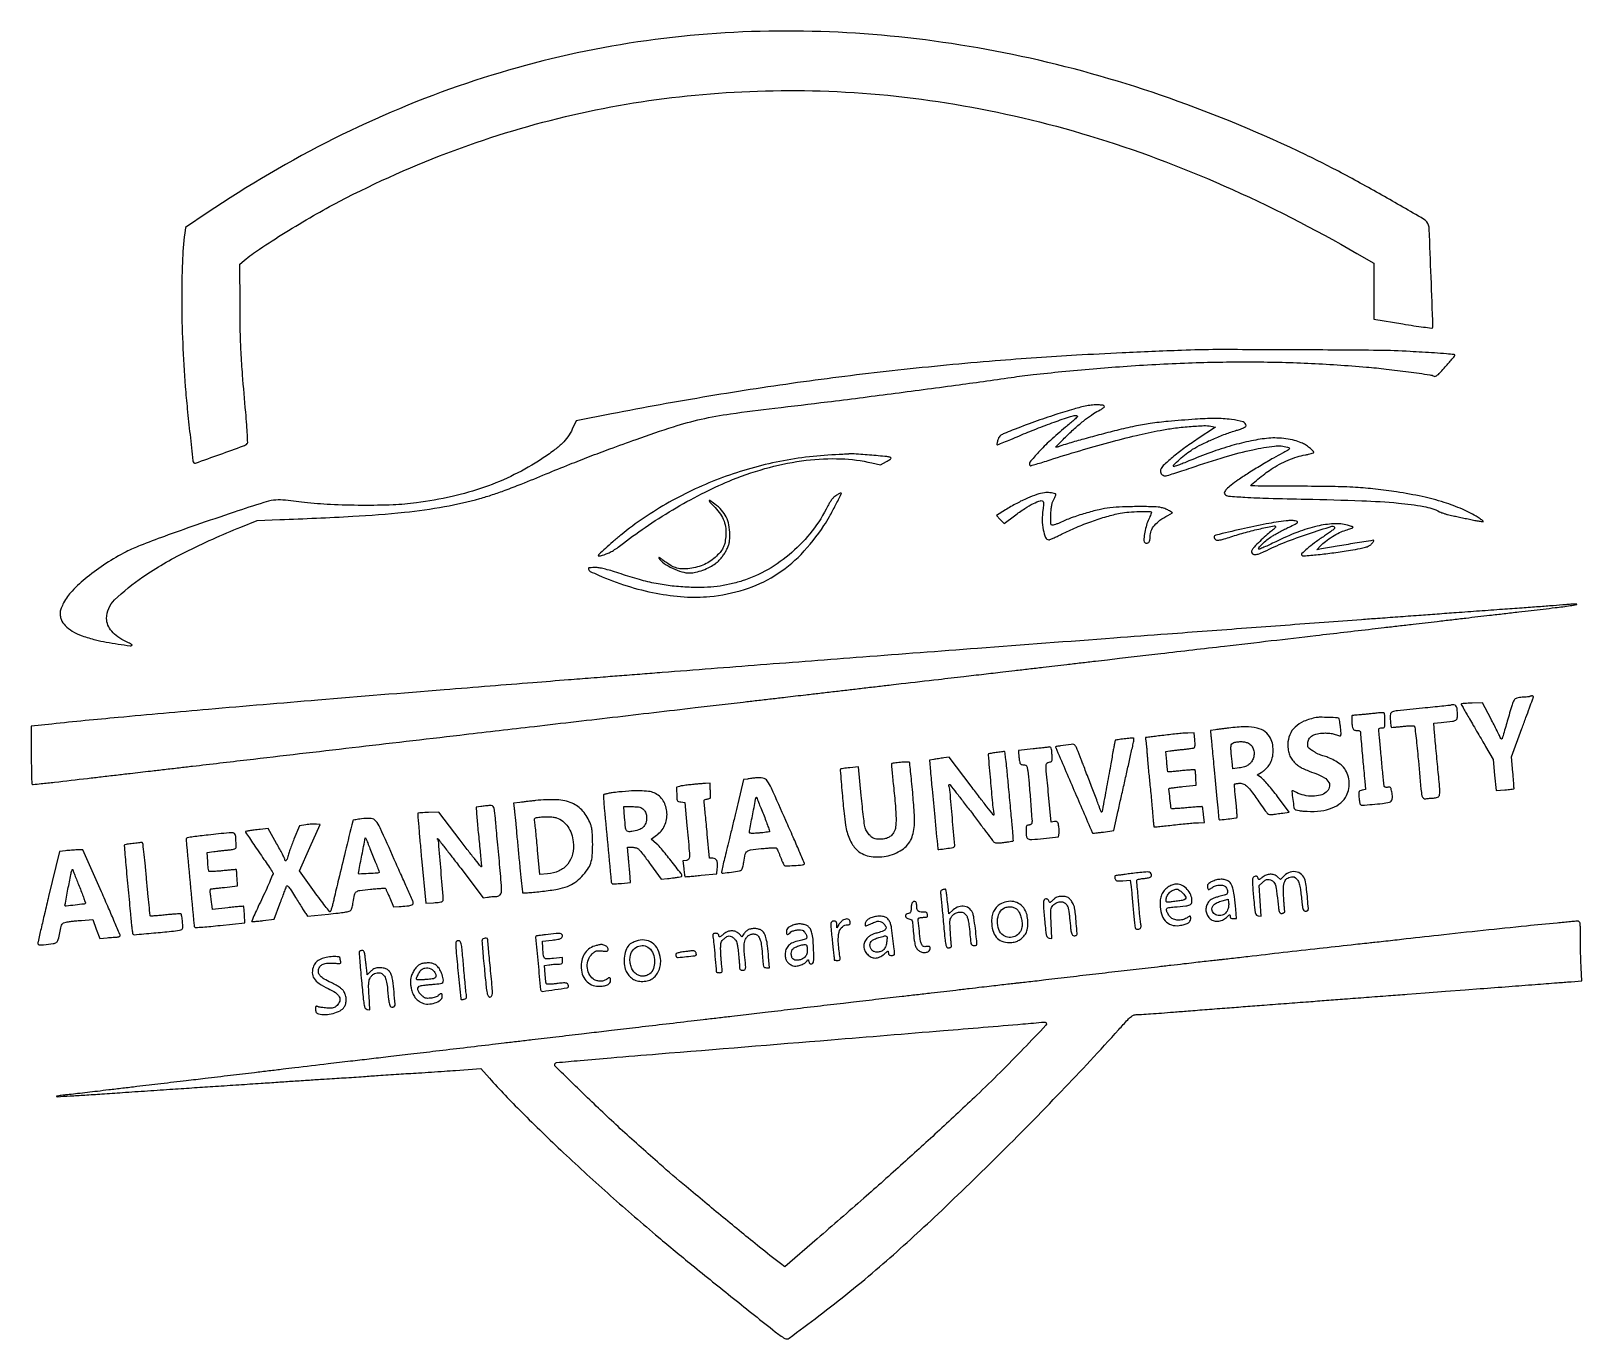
# Model space of a CAD drawing. Extents: x 394 to 1656, y 475 to 1539.
import ezdxf

# ---------------------------------------------------------------- set-up
doc = ezdxf.new("R2010")
doc.units = 0

msp = doc.modelspace()

# ---------------------------------------------------------------- linework, layer by layer
for points in [[(973.5, 1537.90756, 0.035761), (859.872455, 1525.038336, 0.035347), (748.782404, 1496.087696, 0.034759), (641.150703, 1451.203374, 0.032179), (537.837766, 1390.820918), (520.175532, 1378.911708), (519.56736, 1374.205854, 0.022774), (517.605575, 1350.620058, 0.010269), (517.080511, 1319.570288, 0.009663), (517.877863, 1284.839434, 0.009129), (520.019857, 1249.5, 0.00505), (521.635448, 1231.373969, 0.003304), (523.847057, 1210.5094, 0.00052), (526.27429, 1189.168851, 0.16391), (526.989956, 1187.645601, 0.294804), (528.293891, 1187.335779, 0.00065), (548.234763, 1194.420691, 0.001542), (567.324148, 1201.297453, 0.093813), (570.43515, 1203.145115, 0.225273), (570.809171, 1204.018447, 0.002667), (570.52893, 1210.405755, 0.006714), (570.029498, 1218.3722, 0.003088), (569.175584, 1228.73515, -0.001782), (566.600128, 1259.023772, -0.007174), (565.358491, 1277.551814, -0.00884), (564.778369, 1294.17357, -0.003804), (564.565414, 1316.356594), (564.5, 1349.213188), (568, 1352.143284, -0.028058), (580.40146, 1361.394022, -0.007431), (601.212085, 1374.731077, -0.00781), (624.259085, 1388.529049, -0.01093), (645.300628, 1400.078106, -0.03111), (738.785079, 1441.592207, -0.032526), (835.333183, 1470.475753, -0.032563), (934.707149, 1486.569444, -0.031334), (1036.624976, 1489.91426, -0.034183), (1146.082794, 1479.133001, -0.031828), (1255.759312, 1453.435096, -0.030706), (1365.024264, 1412.907518, -0.027147), (1473.25, 1357.816226), (1487, 1349.849483), (1487, 1327.067811), (1487, 1304.28614), (1510.511224, 1300.487627, 0.002683), (1519.567699, 1299.074265, 0.004335), (1527.290884, 1297.979786, 0.00093), (1534.057544, 1297.093441, 0.232505), (1534.617711, 1297.284377, 0.208551), (1535.039089, 1298.357432, 0.00009), (1533.549161, 1338.390963, 0.000241), (1532.068633, 1377.474881, 0.068892), (1531.498876, 1380.680299, 0.184533), (1527.431699, 1385.725915, 0.002682), (1493.540049, 1405.22263, 0.007953), (1458.112183, 1424.612188, 0.01072), (1425.419465, 1440.949268, 0.02773), (1313.51508, 1486.495626, 0.029946), (1200.067458, 1518.041931, 0.030679), (1086.315526, 1535.234425, 0.032499)], [(1330.5, 1278.993897, 0.001252), (1282.135054, 1276.903391, 0.002718), (1245.006055, 1275.003113, 0.003257), (1212.489636, 1272.949036, 0.002974), (1179, 1270.414097, 0.006665), (1099.79525, 1262.880739, 0.00722), (1022.908027, 1253.407063, 0.007188), (946.011863, 1241.674192, 0.006482), (866.778575, 1227.358297), (838.05715, 1221.783501), (834.852696, 1214.83135, -0.048411), (831.333627, 1208.806653, -0.043816), (826.61454, 1203.349244, -0.033257), (819.892892, 1197.644369, -0.013313), (810, 1190.720557, -0.031821), (787.696294, 1177.938478, -0.029885), (763.486033, 1167.787278, -0.028369), (737.030544, 1160.164059, -0.023092), (708, 1154.951727, -0.023599), (689.015159, 1153.347725, -0.010441), (663.849845, 1152.939589, -0.010478), (638.072254, 1153.60014, -0.018508), (616.86522, 1155.376886, 0.00614), (599.332397, 1157.283469, 0.058756), (591.825628, 1157.12326, 0.043192), (583.874306, 1155.303007, 0.002409), (559.71111, 1147.39748, 0.002733), (528.456166, 1136.814724, 0.004946), (503.010071, 1127.760895, 0.005486), (483.318789, 1120.288266, 0.023933), (471.946791, 1115.18896, 0.026512), (455.46003, 1105.696689, 0.026918), (440.157379, 1094.557289, 0.028368), (427.845961, 1083.320925, 0.077879), (421.040531, 1073.765197, 0.019484), (419.056641, 1069.375268, 0.059959), (418.202102, 1066.235258, 0.077224), (418.224998, 1063.44491, 0.049766), (419.063618, 1060.3151, 0.104435), (422.352698, 1055.176472, 0.064063), (428.03126, 1050.720279, 0.04927), (436.181428, 1046.89373, 0.025333), (447, 1043.667198, 0.013811), (455.609356, 1041.818073, 0.009436), (465.478533, 1040.173955, 0.003143), (475.173074, 1038.808586, 0.233888), (476.636433, 1039.3031, 0.469848), (476.608775, 1039.599401, 0.013783), (475.409256, 1040.371112, 0.018307), (473.789017, 1041.272126, 0.010393), (471.76841, 1042.248487, -0.045009), (465.121058, 1046.048255, -0.065542), (460.142785, 1050.595196, -0.076599), (457.062422, 1055.655062, -0.098808), (456, 1060.97878, -0.204077), (462.439618, 1076.099106, -0.041879), (485.469285, 1094.792372, -0.034472), (519.964828, 1114.967332, -0.018271), (565.136715, 1135.343695), (578.5, 1140.793343), (597, 1141.435392, 0.004753), (656.226127, 1144.054779, 0.012791), (698.243988, 1147.393157, 0.017553), (730.952194, 1152.0014, 0.024561), (759.727596, 1158.562638, 0.010465), (769.986578, 1161.671301, 0.009986), (780.269446, 1165.252424, 0.006822), (793.344404, 1170.304775, 0.001946), (813.5, 1178.502212, -0.002178), (832.820999, 1186.349758, -0.00387), (848.812692, 1192.620787, -0.003679), (865.43625, 1198.851678, -0.001759), (886.8847, 1206.626076, -0.008614), (917.303522, 1216.943226, -0.022024), (939.749952, 1223.052268, -0.020381), (963.623737, 1227.41945, -0.006479), (999.5, 1232.008185, 0.002352), (1042.522543, 1237.150409, 0.00136), (1094.219554, 1243.719034, 0.001353), (1146.629869, 1250.667497, 0.002075), (1192, 1256.999416, -0.007694), (1209.776079, 1259.276924, -0.003471), (1233.152803, 1261.74288, -0.003364), (1258.57055, 1264.073319, -0.003798), (1283.009581, 1265.961479, -0.008045), (1336.172889, 1268.804296, -0.010003), (1385.668626, 1269.662097, -0.010427), (1433.339055, 1268.540313, -0.010375), (1481, 1265.431774, -0.007153), (1497.035042, 1263.819914, -0.004969), (1515.101561, 1261.560255, -0.001962), (1532.537303, 1259.133584, -0.087518), (1536.00796, 1257.99574, 0.234513), (1537.201455, 1257.959092, 0.065725), (1538.827537, 1258.981429, 0.032657), (1541.180874, 1261.208393, 0.006469), (1545.072417, 1265.515515, 0.003094), (1547.930916, 1268.803574, 0.004599), (1550.389144, 1271.720674, 0.0021), (1552.447273, 1274.230477, 0.090468), (1552.776918, 1274.830753, 0.477395), (1552.339799, 1275.514145, 0.005359), (1546.149651, 1276.136638, 0.006743), (1536.293023, 1276.887393, 0.001014), (1516.5, 1278.086481, 0.012332), (1490.706679, 1278.95906, 0.001069), (1424.963731, 1279.42032, 0.001182), (1359.631787, 1279.584548, 0.010211)], [(1253.5, 1233.856077, 0.022921), (1242.919327, 1231.305679, 0.008263), (1228.123951, 1226.746902, 0.007659), (1210.996363, 1220.866224, 0.006181), (1192.779723, 1214.042402, 0.004891), (1186.079305, 1211.361838, 0.049212), (1183.424275, 1209.950164, 0.11119), (1182.012063, 1208.471155, 0.067961), (1181.056828, 1206.243644, 0.010564), (1180.69772, 1204.827067, 0.015905), (1180.450455, 1203.577392, 0.010712), (1180.303192, 1202.548115, 0.230477), (1180.400513, 1202.266153, 0.29947), (1180.719154, 1202.200414, 0.000562), (1185.896339, 1204.265904, 0.0036), (1191.744348, 1206.655643, 0.00219), (1198.623409, 1209.560116, -0.007797), (1212.396064, 1215.19407, -0.006926), (1226.890174, 1220.630739, -0.003972), (1240.149776, 1225.277313, -0.080698), (1244.333333, 1225.987129, -0.044841), (1245.01189, 1225.930951, -0.083779), (1245.530208, 1225.747958, -0.135318), (1245.809235, 1225.474368, -0.229379), (1245.833333, 1225.154856, -0.115745), (1245.459998, 1224.616282, -0.00204), (1242.807292, 1222.241797, -0.005012), (1239.664859, 1219.507788, -0.003306), (1236, 1216.424856, 0.012432), (1223.790419, 1205.767498, 0.020706), (1214.125097, 1196.131288, 0.016047), (1207.170767, 1188.096013, 0.384048), (1207.31364, 1185.353027, 0.27034), (1207.767997, 1185.233451, 0.001453), (1212.318602, 1186.510635, 0.005688), (1217.544565, 1188.058213, 0.003513), (1223.654946, 1189.990686, -0.006237), (1247.666706, 1197.44102, -0.006546), (1271.473661, 1204.165656, -0.006935), (1293.732082, 1209.809597, -0.010925), (1313, 1213.96904, -0.01689), (1323.896847, 1215.693886, -0.010562), (1336.748484, 1217.010451, -0.008362), (1348.72741, 1217.781054, -0.065295), (1354.287136, 1217.319169), (1358.074271, 1216.49893), (1343.169525, 1206.678058, 0.012068), (1332.423376, 1199.219271, 0.01601), (1323.042882, 1191.895342, 0.01351), (1315.691487, 1185.422468, 0.129342), (1313.476056, 1181.92456, 0.119489), (1313.35234, 1180.146871, 0.122536), (1314.060022, 1178.528497, 0.119549), (1315.461615, 1177.402608, 0.110136), (1317.267212, 1177, 0.07303), (1318.679586, 1177.207398, 0.002293), (1324.267677, 1178.912698, 0.004423), (1330.843822, 1181.016489, 0.003046), (1338.258725, 1183.511314, -0.01002), (1366.114919, 1192.453367, -0.019739), (1388.633567, 1198.229833, -0.023273), (1406.084626, 1201.137381, -0.095394), (1416.738753, 1200.372655, -0.120059), (1418.078302, 1199.639392, -0.396808), (1418.147393, 1198.725749, -0.095557), (1416.64239, 1197.457498, -0.010762), (1412.679231, 1195.352872, 0.013636), (1405.355573, 1191.409535, 0.005017), (1395.231576, 1185.461001, 0.005107), (1384.897648, 1179.104228, 0.009462), (1376.661917, 1173.701224, 0.013459), (1370.793984, 1169.454618, 0.040473), (1367.127022, 1166.144667, 0.070816), (1365.358396, 1163.636783, 0.325359), (1365.619353, 1161.980647, 0.177043), (1368.698914, 1160.549825, 0.006134), (1382.104914, 1159.579926, 0.008006), (1401.341007, 1158.734109, 0.002229), (1431.5, 1158.026077, -0.004269), (1477.144767, 1156.7681, -0.014301), (1507.009257, 1154.833415, -0.020968), (1527.50671, 1152.044707, -0.068447), (1540.5, 1147.827647, 0.020276), (1542.356747, 1147.020721, 0.011737), (1544.646875, 1146.19526, 0.011718), (1546.986694, 1145.473927, 0.019264), (1549, 1144.98746, -0.001796), (1551.444828, 1144.486395, -0.000435), (1555.482812, 1143.640025, -0.000446), (1560.112891, 1142.661027, -0.000444), (1564.75, 1141.671916, 0.004931), (1569.064069, 1140.792116, 0.008354), (1572.694787, 1140.15164, 0.00285), (1575.766686, 1139.680453, 0.458677), (1575.998212, 1139.880907, 0.222377), (1575.83456, 1140.228056, 0.009502), (1574.749037, 1141.094517, 0.014731), (1573.376269, 1142.085317, 0.009794), (1571.748212, 1143.142982, 0.03662), (1559.032729, 1149.81676, 0.026583), (1544.050182, 1155.404491, 0.023015), (1526.383585, 1160.062499, 0.014713), (1505.5, 1163.913373, 0.010624), (1488.249168, 1166.198151, 0.013251), (1472.142877, 1167.55316, 0.010413), (1453.203442, 1168.246786, 0.003754), (1426.25008, 1168.469841, -0.001194), (1411.199714, 1168.517335, -0.001991), (1398.529944, 1168.638016, -0.00016), (1387.202882, 1168.794637, -0.410317), (1387.00057, 1169, -0.221834), (1387.496046, 1170.059537, -0.003641), (1392.667612, 1174.323421, -0.009924), (1398.188734, 1178.629351, -0.012939), (1403.416092, 1182.33477, -0.024885), (1410.095349, 1186.347654, -0.02339), (1417.277364, 1189.768153, -0.024093), (1424.49099, 1192.397473, -0.032246), (1431.259615, 1194.031523, 0.009585), (1433.843549, 1194.532708, 0.015453), (1436.020012, 1195.069147, 0.009264), (1437.763398, 1195.59146, 0.326176), (1438, 1195.915564, 0.205832), (1437.387153, 1197.341198, 0.021823), (1434.595546, 1199.765869, 0.027059), (1431.230414, 1202.155206, 0.036762), (1427.944514, 1203.907137, 0.044885), (1422.44349, 1205.770659, 0.024955), (1415.480977, 1207.08816, 0.024542), (1408.165278, 1207.733933, 0.03339), (1401.544272, 1207.549927, 0.027234), (1387.335737, 1205.41715, 0.018262), (1371.374945, 1201.511855, 0.016862), (1354.262582, 1196.026415, 0.014256), (1336.559127, 1189.110241, -0.004701), (1331.945566, 1187.205488, -0.007593), (1327.979963, 1185.681248, -0.002471), (1324.561982, 1184.445858, -0.289527), (1324.121495, 1184.545171, -0.416815), (1324.127147, 1185.818818, -0.009886), (1328.894776, 1190.320831, -0.018718), (1334.323344, 1194.889063, -0.025759), (1339.546305, 1198.544229, -0.02541), (1346.670261, 1202.513125, -0.012261), (1356.15379, 1206.896524, -0.012169), (1366.218341, 1210.964411, -0.01796), (1375.25, 1213.996061, 0.012832), (1378.403098, 1215.018608, 0.024609), (1380.863595, 1216.025602, 0.024329), (1382.618743, 1216.953505, 0.264904), (1383, 1217.62262, 0.335987), (1380.603639, 1220.786195, 0.036408), (1371.044959, 1222.738395, 0.032343), (1357.715866, 1223.592826, 0.018182), (1341.5, 1222.992435, 0.004093), (1319.670742, 1221.208227, 0.012813), (1305.043988, 1219.513302, 0.016069), (1292.40094, 1217.302339, 0.010095), (1277.77503, 1213.947891, 0.003197), (1263.289566, 1210.217745, 0.003585), (1249.397417, 1206.438738, 0.003284), (1237.616704, 1203.05962, 0.019357), (1231.52871, 1201.010916, -0.015414), (1230.42572, 1200.630036, -0.022683), (1229.434173, 1200.370175, -0.019361), (1228.628321, 1200.229988, -0.233858), (1228.338834, 1200.327833, -0.40688), (1228.335043, 1200.629796, -0.001528), (1230.980686, 1203.39476, -0.006173), (1234.096517, 1206.552303, -0.0037), (1237.871313, 1210.229496, -0.011439), (1245.372056, 1217.106252, -0.015499), (1252.472371, 1222.944388, -0.017442), (1258.892688, 1227.550027, -0.035924), (1264.268634, 1230.59663, 0.024887), (1265.687266, 1231.359755, 0.037704), (1266.828358, 1232.172095, 0.04277), (1267.587924, 1232.922792, 0.261509), (1267.690465, 1233.444098, 0.290435), (1266.608216, 1234.333933, 0.023453), (1262.762866, 1234.626443, 0.028274), (1258.1556, 1234.499668, 0.02667)], [(1052, 1194.316216, 0.039097), (1003.671862, 1188.669114, 0.039716), (957.07394, 1175.578582, 0.040095), (913.545615, 1155.435966, 0.041571), (874.347265, 1128.811539, 0.006847), (867.75336, 1123.331191, 0.008322), (861.733908, 1118.01144, 0.003122), (856.477928, 1113.147708, 0.207372), (856, 1112.044921, 0.453191), (856.247773, 1111.8277, 0.015344), (857.689062, 1112.063116, 0.019537), (859.54459, 1112.500827, 0.011149), (861.75, 1113.166225, 0.036156), (864.833197, 1114.424963, 0.021565), (868.306813, 1116.3362, 0.018469), (872.182556, 1118.892482, 0.011799), (876.5, 1122.131217, -0.019201), (896.738301, 1136.850057, -0.015625), (919.464431, 1151.071476, -0.015696), (942.895099, 1163.766049, -0.020088), (965.250436, 1173.882646, -0.031318), (995.165712, 1183.86851, -0.034981), (1025.012596, 1189.597091, -0.037419), (1053.291412, 1190.867404, -0.05143), (1078.5, 1187.502929), (1085.5, 1185.823623), (1090.403346, 1188.583013, 0.007497), (1093.102491, 1190.155719, 0.080692), (1094.063844, 1190.9714, 0.359547), (1094.073023, 1191.550664, 0.13634), (1093.368292, 1192.059463, 0.066837), (1090.784936, 1192.639426, 0.001203), (1076.665631, 1193.841852, 0.000962), (1062.33987, 1194.999396, 0.086363), (1060.229585, 1194.801303, -0.050216), (1059.699846, 1194.712797, -0.00158), (1057.51119, 1194.576846, -0.003061), (1054.926577, 1194.440373, -0.002116)], [(1049.198299, 1160.852217, 0.055898), (1047.615805, 1159.569352, 0.030058), (1045.961317, 1157.67462, 0.027008), (1044.336129, 1155.317902, 0.021569), (1042.838619, 1152.619064, -0.049157), (1030.044236, 1132.287649, -0.047935), (1013.429806, 1114.656253, -0.048778), (994.073391, 1100.78457, -0.055156), (973.155957, 1091.590287, -0.020371), (962.664925, 1088.763535, -0.025521), (952.73664, 1087.044693, -0.024117), (942.241454, 1086.285943, -0.015377), (930, 1086.369273, -0.017898), (916.069876, 1087.392876, -0.02092), (902.962447, 1089.386948, -0.019867), (889.514861, 1092.571643, -0.013632), (874.532902, 1097.198396, 0.006598), (867.566753, 1099.4575, 0.012747), (861.927076, 1101.048157, 0.01553), (857.452913, 1102.040942, 0.043633), (854.264286, 1102.361152, 0.022285), (848.770517, 1102.187016, 0.481996), (847.979023, 1101.02077, 0.206258), (849.43741, 1099.320009, 0.010508), (856.186657, 1096.190743, 0.027327), (879.385577, 1087.49859, 0.028643), (903.035292, 1081.545951, 0.030142), (925.890989, 1078.580124, 0.040881), (946.69431, 1078.849318, 0.052764), (974.856089, 1084.560512, 0.062599), (999.505368, 1095.881643, 0.061457), (1020.935067, 1113.152464, 0.048248), (1039.556792, 1136.5, 0.015583), (1044.076108, 1143.943108, 0.009256), (1049.014922, 1153.069959, 0.002799), (1053.710327, 1162.270213, 0.565697), (1053.260036, 1162.983153, 0.105853), (1052.80182, 1162.874374, 0.00979), (1051.753386, 1162.350241, 0.012268), (1050.51829, 1161.66311, 0.009324)], [(1219, 1163.214329, 0.048563), (1212.787703, 1161.787238, 0.022739), (1205.082398, 1158.813495, 0.020187), (1196.414877, 1154.582036, 0.014984), (1187.19025, 1149.245156), (1179.880499, 1144.718508), (1183.056897, 1141.441297), (1186.233295, 1138.164086), (1194.621206, 1144.564045, -0.017938), (1202.886865, 1150.413897, -0.032), (1210.129447, 1154.52277, -0.035917), (1215.767961, 1156.776591, -0.344113), (1218.039474, 1155.93613, -0.135444), (1218.243496, 1155.238006, -0.014388), (1218.220082, 1153.528756, -0.016918), (1218.061712, 1151.457271, -0.012823), (1217.753165, 1149.198899, 0.044714), (1217.170938, 1141.132979, 0.044307), (1218.028089, 1133.066605, 0.047428), (1219.903568, 1126.763495, 0.305725), (1222.518111, 1125, 0.096871), (1223.465596, 1125.185307, 0.005745), (1226.172374, 1126.322599, 0.008479), (1229.377191, 1127.777742, 0.006141), (1232.898464, 1129.502466, -0.01618), (1244.832148, 1135.053405, -0.014989), (1257.405131, 1139.974113, -0.015517), (1269.671493, 1143.930942, -0.022994), (1280.656046, 1146.561207, -0.027276), (1287.666986, 1147.509971, -0.014474), (1296.42337, 1147.95715, -0.005847), (1305.075059, 1148.046996, -0.41383), (1306, 1147.120843, -0.089641), (1305.895951, 1146.545139, -0.004958), (1305.236208, 1144.831597, -0.007539), (1304.395896, 1142.801863, -0.005435), (1303.399857, 1140.562225, 0.041753), (1301.600077, 1135.567867, 0.029383), (1300.391647, 1129.716878, 0.022953), (1299.862754, 1124.39334, 0.274163), (1300.783307, 1122.633924, 0.154641), (1302.408549, 1122.2246, 0.197876), (1303.785034, 1122.890935, 0.127647), (1304.70468, 1124.67771, 0.055184), (1305.003738, 1127.356989, -0.090288), (1305.897178, 1132.239376, -0.081777), (1308.467316, 1136.684105, -0.065477), (1312.888994, 1140.824585, -0.033918), (1319.336469, 1144.813043), (1323.172939, 1146.84058), (1320.609042, 1148.52051, 0.03287), (1319.358032, 1149.227392, 0.016304), (1317.690096, 1149.964263, 0.016107), (1315.904415, 1150.618485, 0.022712), (1314.272572, 1151.076363, 0.051306), (1308.424379, 1151.814889, 0.006487), (1295.682832, 1151.943868, 0.008262), (1282.409426, 1151.686668, 0.017791), (1272.210586, 1150.956446, 0.030975), (1263.402125, 1149.453622, 0.0143), (1252.16218, 1146.469418, 0.014296), (1240.80555, 1142.747477, 0.023848), (1231.513725, 1138.895635, -0.015117), (1229.052379, 1137.824589, -0.026667), (1226.953626, 1137.113022, -0.027055), (1225.314846, 1136.747484, -0.242271), (1224.634604, 1136.965396, -0.175398), (1224.300628, 1137.678251, -0.010626), (1224.133867, 1140.069679, -0.014843), (1224.079328, 1142.98824, -0.01036), (1224.183753, 1146.279381, -0.012192), (1224.508887, 1150.503405, -0.027921), (1225.008024, 1153.655827, -0.036017), (1225.745272, 1156.173532, -0.044073), (1226.800475, 1158.386403, 0.015928), (1227.759891, 1160.13764, 0.060814), (1228.183524, 1161.305945, 0.134342), (1228.153533, 1162.042359, 0.24553), (1227.7376, 1162.45504, 0.032634), (1225.752997, 1162.929561, 0.020695), (1223.393808, 1163.233354, 0.020712), (1221.022105, 1163.34078, 0.033162)], [(950.98836, 1151.25, -0.043189), (955.459577, 1145.77314, -0.062352), (958.308807, 1140.216212, -0.063575), (959.665681, 1134.212168, -0.047133), (959.673066, 1127.40186, -0.030446), (958.847174, 1122.080845, -0.066102), (957.443864, 1118.19878, -0.063591), (955.037905, 1114.726094, -0.026402), (950.993199, 1110.683794, -0.042568), (946.296888, 1107.134159, -0.041953), (941.045013, 1104.411422, -0.040146), (935.195868, 1102.510789, -0.03297), (928.71843, 1101.412134, -0.045776), (923.4812, 1101.356569, -0.063887), (918.903139, 1102.32507, -0.054944), (914.23354, 1104.556935, -0.024725), (908.63809, 1108.426829, 0.008057), (906.614771, 1109.928256, 0.044076), (905.443733, 1110.620999, 0.476348), (905.172206, 1110.492174, 0.215683), (905.256607, 1110.04403, 0.088995), (909.514276, 1105.812993, 0.039912), (916.365246, 1101.845178, 0.039752), (923.936499, 1098.945864, 0.071685), (930.5, 1098, 0.060478), (935.20793, 1098.571539, 0.028147), (941.098225, 1100.380053, 0.028049), (946.905912, 1102.906043, 0.04693), (951.414438, 1105.733498, 0.03014), (953.69116, 1107.707039, 0.023914), (955.906884, 1110.092481, 0.023422), (957.935657, 1112.739849, 0.025299), (959.652515, 1115.5, 0.01775), (961.488978, 1119.112051, 0.049394), (962.426702, 1121.795674, 0.045606), (962.858987, 1124.729205, 0.013408), (962.988077, 1129.282119, 0.046152), (962.280018, 1137.066753, 0.069056), (960.12965, 1143.537543, 0.07062), (956.34296, 1149.075651, 0.050829), (950.746923, 1154.068368, 0.005161), (946.690174, 1156.943691, 0.634821), (946.270083, 1156.70037, 0.170087), (946.723961, 1155.690543, 0.002905)], [(1415.5, 1140.35256, 0.018379), (1399.446446, 1137.890769, 0.009001), (1379.191672, 1133.638837, 0.002357), (1358.435595, 1128.78697, 0.347126), (1357, 1126.968308, 0.129008), (1357.093727, 1126.611091, 0.032812), (1357.424223, 1126.10532, 0.031237), (1357.891399, 1125.558317, 0.027199), (1358.444165, 1125.046339, 0.175762), (1359.67421, 1124.604636, 0.046927), (1361.778342, 1124.809381, 0.026344), (1365.071398, 1125.627335, 0.005622), (1370.694165, 1127.412231, -0.012935), (1382.66191, 1131.019505, -0.012938), (1394.799311, 1134.002778, -0.005444), (1405.85382, 1136.292616, -0.485409), (1406.963556, 1135.337898, -0.176498), (1406.771527, 1134.874515, -0.014598), (1405.846961, 1133.923799, -0.018108), (1404.63873, 1132.833939, -0.012943), (1403.213556, 1131.700568, 0.021097), (1399.099522, 1128.317936, 0.010358), (1394.14248, 1123.690288, 0.007879), (1389.569889, 1119.098272, 0.069141), (1387.884304, 1116.78382, 0.204514), (1387.675682, 1114.417434, 0.286289), (1389.259613, 1113.089781, 0.112423), (1392.914787, 1113.397408, 0.040279), (1397.783244, 1115.389425, -0.022682), (1414.172109, 1122.778008, -0.014456), (1433.825678, 1129.936018, -0.006345), (1452.861303, 1135.984921, -0.514664), (1454.96937, 1134.363544, -0.220892), (1454.70947, 1133.852221, -0.004236), (1452.297939, 1131.991166, -0.009404), (1449.377766, 1129.862094, -0.006057), (1445.918147, 1127.5, 0.011276), (1438.600647, 1122.391104, 0.01865), (1432.692237, 1117.716417, 0.013265), (1428.288068, 1113.749829, 0.417628), (1428.261764, 1112.426623, 0.226667), (1429.896711, 1111.823046, 0.002689), (1441.562018, 1112.964367, 0.008005), (1454.431804, 1114.502038, 0.006872), (1467.919716, 1116.522158, 0.004551), (1475.939733, 1117.911348, 0.02508), (1480.208762, 1118.914363, 0.047928), (1482.892755, 1119.976122, 0.078389), (1484.866686, 1121.41214, 0.015976), (1485.803363, 1122.410668, 0.026381), (1486.520261, 1123.317882, 0.024705), (1486.992355, 1124.059954, 0.349223), (1486.94697, 1124.350864, 0.229756), (1486.317629, 1124.54031, 0.000234), (1471.546288, 1122.160356, 0.002507), (1457.214015, 1119.770447, 0.003563), (1444.5, 1117.491404), (1440.5, 1116.744927), (1443.5, 1119.949083, -0.041249), (1447.668019, 1123.723197, -0.024396), (1453.192188, 1127.53998, -0.024431), (1459.032679, 1130.783749, -0.043109), (1464.168382, 1132.787272, 0.00933), (1466.402762, 1133.489361, 0.01479), (1468.285412, 1134.182326, 0.008698), (1469.795766, 1134.820295, 0.296111), (1469.998614, 1135.131285, 0.292808), (1469.80907, 1135.428637, 0.014569), (1468.694514, 1135.905753, 0.019642), (1467.25991, 1136.406873, 0.012527), (1465.55718, 1136.881285, 0.07534), (1454.299828, 1137.968501, 0.043185), (1440.762244, 1136.05479, 0.035648), (1425.051686, 1131.229079, 0.021339), (1407.144867, 1123.404572, -0.003674), (1401.993169, 1120.933285, -0.005998), (1397.584739, 1118.922492, -0.001522), (1393.742085, 1117.239113, -0.308035), (1393.353768, 1117.312898, -0.395543), (1393.317227, 1118.451512, -0.017648), (1396.267107, 1121.576838, -0.02487), (1399.977999, 1124.892741, -0.027387), (1403.886523, 1127.711223, -0.013321), (1406.63536, 1129.371516, -0.005892), (1410.347916, 1131.423527, -0.005827), (1414.334963, 1133.506799, -0.007811), (1418, 1135.296323, 0.003808), (1423.016898, 1137.696379, 0.053894), (1424.69988, 1138.755078, 0.391563), (1424.807698, 1139.444315, 0.172926), (1424, 1140.042024, 0.024077), (1422.119585, 1140.515108, 0.040474), (1420.503728, 1140.70572, 0.030101), (1418.576645, 1140.660105, 0.00789)], [(1645, 1072.361153, -0.014431), (1643.135513, 1072.162794, -0.00025), (1632.953125, 1071.380992, -0.000633), (1621.093704, 1070.491486, -0.000422), (1607.5, 1069.500736, 0.000097), (1591.635998, 1068.354866, 0.000058), (1572.79375, 1066.987978, 0.000058), (1554.046495, 1065.623579, 0.000102), (1538.5, 1064.487119, -0.000014), (1523.47695, 1063.386272, -0.00001), (1506.409375, 1062.136418, -0.00001), (1489.956645, 1060.932225, -0.00002), (1477, 1059.984675, 0.000266), (1446.453821, 1057.735612, 0.000037), (1383.368602, 1053.052259, 0.000045), (1319.213432, 1048.278852, 0.000136), (1275.5, 1045.010487, 0.000113), (1164.530638, 1036.658072, 0.000188), (1071.127311, 1029.571385, 0.000215), (987.847965, 1023.185349, 0.000244), (908, 1016.988735, -0.000019), (891.829955, 1015.726547, -0.000017), (875.08125, 1014.420418, -0.000017), (860.061258, 1013.250144, -0.000055), (850, 1012.467683, 0.00037), (831.748076, 1011.036671, 0.000099), (802.698313, 1008.731699, 0.000095), (768.061302, 1005.969906, 0.000074), (730.5, 1002.962139, 0.000667), (627.847392, 994.588901, 0.001024), (538.98991, 987.038242, 0.001175), (465.43625, 980.462057, 0.002897), (411.5, 975.196693), (394.5, 973.437612), (394.671134, 950.131005, 0.001907), (394.771204, 941.161369, 0.003082), (394.932506, 933.530205, 0.000544), (395.123535, 926.802666, 0.191263), (395.320596, 926.346071, 0.223455), (396.165926, 926.041602, 0.002182), (402.779509, 926.694066, 0.003101), (413.689223, 927.88687, 0.000291), (440.5, 931.002376, -0.000079), (451.699176, 932.308572, -0.000062), (463.85625, 933.723032, -0.000062), (475.172589, 935.036831, -0.000152), (483.5, 936, 0.000148), (491.796421, 936.959512, 0.000062), (502.996875, 938.25965, 0.000061), (514.992543, 939.655076, 0.000079), (526, 940.938667, -0.000087), (570.192319, 946.091259, -0.000014), (655.874893, 956.063846, -0.00001), (743.432601, 966.250415, -0.000171), (772, 969.563517, 0.000157), (799.970844, 972.806643, 0.000015), (867.568756, 980.667987, 0.000019), (934.895195, 988.502489, 0.000089), (974, 993.061507, -0.000078), (985.007457, 994.345031, -0.000061), (997.003125, 995.740401, -0.000061), (1008.203579, 997.0405, -0.000147), (1016.5, 998, 0.000162), (1024.827409, 998.963332, 0.000066), (1036.14375, 1000.277666, 0.000066), (1048.300824, 1001.692894, 0.000084), (1059.5, 1003, -0.000093), (1070.699176, 1004.30689, -0.000073), (1082.85625, 1005.721467, -0.000074), (1094.172595, 1007.034853, -0.000181), (1102.5, 1007.997049, 0.000039), (1132.646987, 1011.471747, 0.000115), (1153.361697, 1013.865735, 0.00016), (1169.667727, 1015.759284, 0.000192), (1185, 1017.550694, -0.000078), (1194.752946, 1018.692476, -0.000047), (1206.353125, 1020.04758, -0.000047), (1217.905829, 1021.394953, -0.000081), (1227.5, 1022.511422, 0.000009), (1237.111254, 1023.628471, 0.000005), (1248.720115, 1024.97801, 0.000005), (1260.400139, 1026.336058, 0.000008), (1270.249328, 1027.481497), (1280.15036, 1028.633132), (1291.999051, 1030.011309), (1303.847869, 1031.389501), (1313.749328, 1032.541187, -0.00001), (1365.446699, 1038.55331, -0.000025), (1403.43715, 1042.968734, -0.000026), (1439.766314, 1047.187324, -0.000013), (1485.500672, 1052.494369, 0.000024), (1495.305518, 1053.632333, 0.000014), (1507.074387, 1054.999136, 0.000014), (1518.866869, 1056.369337, 0.000023), (1528.750672, 1057.518503, -0.000002), (1538.59986, 1058.664066, -0.000001), (1550.279885, 1060.022497, -0.000001), (1561.888745, 1061.372592, -0.000002), (1571.5, 1062.490301, -0.000098), (1581.162457, 1063.612003, -0.000055), (1592.940625, 1064.975675, -0.000054), (1604.861222, 1066.353206, -0.000088), (1615, 1067.521907, 0.001311), (1634.56952, 1069.826193, 0.00496), (1646.793389, 1071.42121, 0.016231), (1652.041064, 1072.333519, 0.904952), (1652, 1072.723614, 0.006272), (1650.093844, 1072.689839, 0.005368), (1648.0875, 1072.607539, 0.005414), (1646.265715, 1072.493416, 0.015366)], [(1613.893915, 997.560581, -0.165543), (1613.521509, 997.37733, -0.005528), (1611.864585, 997.180697, -0.009951), (1609.876837, 997.006996, -0.006707), (1607.602613, 996.884413, 0.056674), (1603.321313, 996.221309, 0.188629), (1601.078807, 994.552475, 0.06703), (1599.378393, 990.788255, 0.003208), (1595.49943, 977.5, -0.000677), (1592.090086, 965.596839, -0.029956), (1591.226753, 963.157797, -0.517477), (1590.576557, 963.015375, -0.123748), (1589.84242, 964.123465, 0.0285), (1589.15734, 965.762669, 0.00256), (1587.187535, 969.758769, 0.003324), (1584.780392, 974.500531, 0.00259), (1582.10307, 979.623465), (1575.28845, 992.5), (1566.907049, 992.179491, 0.003901), (1563.66821, 992.030319, 0.006079), (1560.880668, 991.846114, 0.002148), (1558.491976, 991.648742, 0.176464), (1558.161336, 991.494669, 0.330738), (1558.114211, 991.175461, 0.001296), (1559.953703, 987.766665, 0.005596), (1562.125528, 983.871472, 0.003406), (1564.7746, 979.315178, -0.000577), (1567.890683, 974.024747, -0.00037), (1571.498277, 967.873218, -0.000371), (1575.02336, 961.841909, -0.000695), (1577.865413, 956.95535), (1583.978651, 946.410699), (1585.175079, 933.715632), (1586.371507, 921.020564), (1593.435753, 921.649123, 0.003745), (1596.170256, 921.913091, 0.005741), (1598.534858, 922.186718, 0.002236), (1600.553365, 922.452991, 0.14344), (1600.874402, 922.596576, 0.234484), (1601.009659, 922.912392, 0.001093), (1600.796035, 926.579523, 0.004721), (1600.502252, 930.780603, 0.002928), (1600.081865, 935.707735), (1598.914927, 948.5), (1607.377154, 971.5, -0.000155), (1610.669721, 980.440513, -0.000231), (1613.555496, 988.257812, -0.000096), (1616.031969, 994.952861, -0.004938), (1616.526679, 996.25, 0.048694), (1616.747215, 997.025918, 0.147547), (1616.685774, 997.565544, 0.197505), (1616.357943, 997.886278, 0.096413), (1615.773655, 998, 0.027705), (1615.190043, 997.967637, 0.029721), (1614.627349, 997.870921, 0.031096), (1614.15858, 997.730108, 0.108274)], [(1488.5, 983.927076, -0.002389), (1485.734377, 983.618898, -0.00132), (1482.353125, 983.267493, -0.001316), (1478.9243, 982.92941, -0.002118), (1476, 982.661338, 0.000353), (1473.490396, 982.440208, 0.000557), (1471.335938, 982.246419, 0.000128), (1469.446233, 982.073837, 0.023258), (1469.25, 982.046616, 0.367322), (1468.920684, 981.641378, 0.00429), (1469.032695, 977.935695, 0.01157), (1469.251099, 974.414081, 0.044218), (1469.630286, 972.25, 0.067671), (1470.076318, 971.18607, 0.116921), (1470.737346, 970.497365, 0.101356), (1471.708974, 970.119282, 0.042293), (1473.116631, 970, -0.03967), (1474.242748, 969.910513, -0.06205), (1475.175139, 969.639837, -0.083259), (1475.800837, 969.236474, -0.206773), (1476.020567, 968.75, 0.017902), (1476.13763, 966.511673, 0.000199), (1477.475859, 951.421235, 0.000666), (1478.748047, 937.35232, 0.002673), (1479.583627, 928.752566), (1480.275664, 922.005133), (1477.387832, 921.428564, 0.044067), (1475.679672, 920.927853, 0.197759), (1474.942454, 920.221956, 0.111174), (1474.691022, 918.950151, 0.009939), (1474.842185, 915.675998, 0.013712), (1475.033903, 913.630136, 0.017641), (1475.327625, 911.764286, 0.015581), (1475.671556, 910.244657, 0.127403), (1476.014231, 909.627954, 0.223791), (1477.224641, 909.158686, 0.00279), (1485.714444, 909.805629, 0.008722), (1493.874372, 910.616758, 0.022158), (1499.75, 911.569961, 0.171022), (1501.171732, 912.429749, 0.130405), (1501.933544, 914.096195, 0.071052), (1502.008604, 916.818022, 0.020778), (1501.357146, 920.964269, 0.025457), (1500.916081, 922.703961, 0.136539), (1500.392944, 923.519047, 0.179826), (1499.60547, 923.827149, 0.05154), (1498.27833, 923.712874, -0.045093), (1497.318307, 923.617753, -0.059903), (1496.447128, 923.714877, -0.074017), (1495.788674, 923.976693, -0.182342), (1495.465165, 924.373605, -0.05346), (1495.276094, 925.233967, -0.000867), (1494.742844, 930.162872, -0.002254), (1494.157998, 935.903558, -0.001493), (1493.535885, 942.5, 0.00031), (1492.895464, 949.466803, 0.000323), (1492.254667, 956.342188, 0.00031), (1491.692881, 962.288347, 0.00141), (1491.353808, 965.75, -0.005362), (1490.980048, 969.903854, -0.097783), (1491.133018, 971.217418, -0.263494), (1491.785059, 971.818365, -0.057405), (1493.361905, 972, 0.062611), (1494.90655, 972.194184, 0.229608), (1495.638987, 972.812999, 0.097511), (1495.94501, 974.159427, 0.00727), (1496, 977.940983, 0.011799), (1495.945636, 980.244472, 0.017769), (1495.779687, 982.245892, 0.012802), (1495.546552, 983.85524, 0.239837), (1495.25, 984.253336, 0.121104), (1494.713144, 984.372675, 0.006499), (1492.957813, 984.310688, 0.009859), (1490.853108, 984.167316, 0.007005)], [(1549.5, 990.479389, -0.059978), (1548.708458, 990.295603, -0.000489), (1542.33125, 989.608346, -0.001753), (1535.004661, 988.851991, -0.001126), (1526.5, 988.023481, 0.00132), (1506.19266, 986.037241, 0.059012), (1502.055187, 985.120596, 0.273501), (1500.444603, 983.212087, 0.064445), (1500.278227, 978.868286, 0.004815), (1500.512077, 976.538971, 0.007449), (1500.763342, 974.532608, 0.003019), (1501.012829, 972.830287, 0.187893), (1501.162336, 972.570983, 0.189113), (1501.457794, 972.478771, 0.001472), (1503.991907, 972.66724, 0.005115), (1506.915155, 972.923415, 0.003231), (1510.320751, 973.279235, -0.009401), (1513.85617, 973.604572, -0.015631), (1516.845428, 973.729301, -0.011399), (1519.230731, 973.699828, -0.209167), (1519.898565, 973.379249, -0.147993), (1520.244443, 972.598478, -0.001159), (1521.081154, 965.70828, -0.004108), (1521.96117, 957.762984, -0.002612), (1522.861287, 948.5, 0.000501), (1525.300373, 922.24867, 0.022913), (1526.054444, 916.87693, 0.176811), (1527.223371, 914.905859, 0.224381), (1529.252651, 914.40053, -0.015392), (1530.626247, 914.631533, -0.008939), (1532.287498, 914.828404, -0.00893), (1533.96124, 914.966333, -0.014867), (1535.375, 915.015313, 0.103146), (1538.87146, 915.762255, 0.253485), (1540.428068, 917.775158, 0.062121), (1540.601648, 922.381835, 0.002825), (1539.14725, 938.133748, -0.00063), (1538.298113, 946.909336, -0.000647), (1537.478738, 955.608931, -0.000625), (1536.78718, 963.157063, -0.002739), (1536.408541, 967.62006), (1535.764419, 975.740119), (1541.632209, 976.399296, 0.002973), (1551.058511, 977.515022, 0.073803), (1553.573697, 978.214099, 0.233629), (1554.659475, 979.520765, 0.059467), (1554.986345, 982.337898, 0.025112), (1554.723375, 987.24903, 0.122931), (1553.781589, 989.842404, 0.228976), (1552.084842, 990.831162, 0.106752)], [(1369, 971.927728, 0.001041), (1366.198346, 971.568937, 0.00081), (1363.153358, 971.167519, 0.000819), (1360.316375, 970.784112, 0.001988), (1358.224199, 970.489391), (1353.948397, 969.869716), (1354.458914, 965.184858, -0.003238), (1354.760661, 962.238771, -0.000332), (1355.424488, 955.266802, -0.000414), (1356.203029, 946.958692, -0.000331), (1357.029079, 938, 0.000237), (1359.197753, 914.431891, 0.002279), (1360.170573, 904.412486, 0.00132), (1360.818357, 898.205523, 0.17134), (1361.145653, 897.521013, 0.228507), (1361.963067, 897.235448, 0.002226), (1368.337213, 897.988881, 0.002798), (1374.613095, 898.794729, 0.164484), (1375.632105, 899.298772, 0.21525), (1375.796817, 899.734558, 0.001827), (1375.552615, 903.411617, 0.005985), (1375.202866, 907.670482, 0.00377), (1374.697401, 912.635846, -0.00356), (1374.187858, 917.620457, -0.005476), (1373.824917, 921.941467, -0.002049), (1373.569612, 925.649258, -0.143258), (1373.703905, 926.25, -0.20182), (1374.075042, 926.542827, -0.023779), (1375.123617, 926.779688, -0.025442), (1376.455398, 926.945326, -0.018218), (1377.955425, 927, -0.104455), (1381.15493, 926.324215, -0.091666), (1383.979732, 924.395253, -0.039895), (1387.509587, 920.28098, -0.005124), (1394.260132, 910.807158, 0.004333), (1398.580385, 904.723687, 0.050019), (1400.522445, 902.536627, 0.13141), (1402.159089, 901.677517, 0.091535), (1404.254526, 901.594703, -0.00099), (1405.86629, 901.823613, -0.000379), (1408.110255, 902.136047, -0.000375), (1410.547193, 902.471607, -0.00046), (1412.822937, 902.781098), (1418.145873, 903.5), (1408.590336, 916.202126, 0.00799), (1404.670595, 921.242883, 0.009407), (1400.794858, 925.884375, 0.00845), (1397.391294, 929.676535, 0.05646), (1395.470954, 931.325947), (1391.90711, 933.747642), (1395.314249, 935.757903, 0.034542), (1396.825468, 936.796451, 0.018063), (1398.56199, 938.280847, 0.01788), (1400.24074, 939.938778, 0.026075), (1401.585896, 941.523728, 0.088694), (1403.952738, 946.129677, 0.058869), (1405.019992, 951.989589, 0.057294), (1404.701031, 958.12844, 0.071237), (1402.966668, 963.568856, 0.120835), (1398.623405, 968.816878, 0.099741), (1392.035293, 971.919408, 0.066923), (1382.49451, 972.950447, 0.024828)], [(1440, 980.372091, 0.051644), (1430.060412, 977.368706, 0.089927), (1422.858985, 972.691534, 0.106444), (1418.53372, 966.414227, 0.097899), (1417.005123, 958.717881, 0.034755), (1417.33425, 953.927351, 0.057468), (1418.347505, 950.006407, 0.061378), (1420.165672, 946.60017, 0.046501), (1422.916257, 943.373001, 0.03808), (1425.535978, 941.184751, 0.038017), (1428.458655, 939.417779, 0.023727), (1432.635497, 937.550848, 0.005483), (1439.842808, 934.822172, -0.048866), (1446.68235, 931.530023, -0.132229), (1450.368195, 927.664438, -0.20813), (1450.725976, 923.62158, -0.138158), (1448.070838, 919.71306, -0.110152), (1443.421962, 917.292288, -0.063325), (1437.133591, 916.443359, -0.058809), (1430.282576, 917.198464, -0.06258), (1423.947564, 919.527116, 0.004133), (1422.833723, 920.091487, 0.006077), (1421.845014, 920.56734, 0.003074), (1421.00184, 920.954308, 0.106428), (1420.789609, 921, 0.44719), (1420.244414, 920.390502, 0.004334), (1421.036533, 913.817336, 0.006502), (1421.947253, 907.428824, 0.159018), (1422.748468, 905.851532, 0.140428), (1423.694665, 905.326772, 0.015949), (1426.119307, 904.846768, 0.017565), (1429.197543, 904.449269, 0.011381), (1432.779455, 904.196201, 0.042252), (1443.792655, 904.600332, 0.064873), (1453.025521, 906.964711, 0.077604), (1460.098451, 911.158006, 0.103486), (1464.75, 916.975265, 0.076323), (1466.617068, 922.687362, 0.067167), (1466.801742, 928.960453, 0.067842), (1465.323115, 934.99796, 0.08114), (1462.328094, 940.021929, 0.067334), (1459.460606, 942.623557, 0.024025), (1454.750968, 945.539127, 0.024397), (1449.638214, 948.056311, 0.048946), (1445.357842, 949.431673, -0.040667), (1443.83076, 949.894656, -0.01512), (1441.767681, 950.781298, -0.014867), (1439.56576, 951.888384, -0.017395), (1437.54841, 953.071435, -0.014516), (1434.808521, 954.922676, -0.091161), (1433.643222, 956.13471, -0.128062), (1433.17919, 957.493052, -0.039864), (1433.190569, 959.666325, -0.101592), (1434.165022, 962.962906, -0.117885), (1436.328793, 965.407242, -0.092228), (1439.829043, 967.002308, -0.042886), (1444.776524, 967.790216, -0.025971), (1448.566963, 967.867088, -0.030583), (1452.140958, 967.534466, -0.031017), (1455.604147, 966.7747, -0.028179), (1459.062614, 965.573369, 0.236053), (1459.813264, 965.628231, 0.23209), (1460.227381, 966.262911, 0.052076), (1460.258048, 967.970707, 0.005086), (1459.86088, 972.083319, 0.005421), (1459.533858, 974.858704, 0.00812), (1459.182746, 977.273779, 0.004032), (1458.837318, 979.302191, 0.15335), (1458.625678, 979.707655, 0.186772), (1457.496176, 980.206796, 0.00279), (1450.148742, 980.509962, 0.006565), (1443.238021, 980.665681, 0.049953)], [(1283.753595, 963.028287, 0.005201), (1281.13946, 962.734286, 0.007875), (1278.87245, 962.419102, 0.003668), (1276.962067, 962.108392, 0.16287), (1276.610606, 961.920261, 0.13744), (1276.416199, 961.549787, 0.001813), (1275.877917, 958.979702, 0.005046), (1275.292458, 955.979812, 0.003273), (1274.673251, 952.5, -0.002497), (1272.698427, 941.301131, -0.000727), (1269.546124, 924.075231, -0.000145), (1266.086721, 905.355563, -0.028481), (1265.632685, 903.5, -0.574649), (1265.410015, 903.44769, -0.066616), (1265.033797, 903.96875, -0.03097), (1264.545785, 905.031715, -0.013384), (1264.02357, 906.5, 0.009329), (1263.212273, 908.841041, 0.001449), (1261.507521, 913.4375, 0.001614), (1259.463559, 918.846679, 0.001404), (1257.288252, 924.5, -0.000252), (1255.026931, 930.336699, -0.000237), (1252.724478, 936.296875, -0.000236), (1250.688107, 941.583132, -0.000821), (1249.380148, 945, 0.002071), (1248.31276, 947.767656, 0.001711), (1247.152687, 950.709176, 0.001727), (1246.069759, 953.400721, 0.004625), (1245.274152, 955.307833, 0.036225), (1243.965474, 957.840741, 0.219493), (1242.76832, 958.641175, 0.073887), (1240.743205, 958.660836, 0.002033), (1232, 957.412102, 0.005046), (1230.466354, 957.170858, 0.0083), (1229.175, 956.932247, 0.00277), (1228.081691, 956.705088, 0.353849), (1228, 956.60411, 0.10201), (1228.132146, 955.963138, 0.000016), (1242.975326, 921.497835, 0.000014), (1257.833504, 887.003364, 0.114318), (1258.180873, 886.531314, 0.202498), (1258.463747, 886.440964, 0.001607), (1260.874789, 886.667416, 0.005485), (1263.659164, 886.968826, 0.003458), (1266.903516, 887.378854), (1275.307031, 888.5), (1278.117105, 901, -0.000055), (1280.698869, 912.478544, -0.00005), (1283.365544, 924.323043, -0.00005), (1285.998497, 936.006838, -0.00006), (1288.478375, 947, 0.001117), (1290.763456, 957.230261, 0.012497), (1291.561607, 961.324484, 0.029205), (1291.794036, 963.445589, 0.480304), (1291.329455, 963.858025, -0.014458), (1290.752793, 963.776402, -0.000652), (1288.761896, 963.555725, -0.001092), (1286.39841, 963.30209, -0.000781)], [(1316, 965.966625, 0.000375), (1310.421579, 965.276584, 0.000608), (1305.680341, 964.680642, 0.000072), (1301.452051, 964.143331, 0.050793), (1301.230948, 964.092018, 0.329059), (1301.142972, 963.964919, 0.013004), (1301.176749, 963.366093, 0.018566), (1301.26642, 962.619158, 0.011517), (1301.424257, 961.75, -0.023354), (1301.635914, 960.40401, -0.003449), (1301.917399, 957.664062, -0.003883), (1302.202731, 954.419307, -0.00333), (1302.453762, 951, 0.004526), (1302.774058, 946.775648, 0.001717), (1303.294797, 940.884375, 0.0017), (1303.904745, 934.482901, 0.002077), (1304.520448, 928.5, -0.001845), (1305.15994, 922.314144, -0.001263), (1305.842299, 915.286869, -0.001273), (1306.465406, 908.512773, -0.00258), (1306.914627, 903.178702, 0.00265), (1307.282489, 898.817965, 0.004239), (1307.647915, 895.098652, 0.001005), (1308.000904, 891.855793, 0.19402), (1308.154631, 891.570142, 0.199611), (1308.4682, 891.473225, 0.000554), (1312.951673, 891.902203, 0.003161), (1318.03276, 892.426488, 0.001953), (1324, 893.103953, -0.003064), (1330.289724, 893.803881, -0.003403), (1336.37103, 894.401098, -0.003151), (1341.563782, 894.842413, -0.017689), (1344.348187, 894.962514), (1349.196374, 895), (1348.485738, 901.25, 0.004582), (1348.187734, 903.672931, 0.006916), (1347.879721, 905.776746, 0.003135), (1347.58264, 907.555636, 0.144551), (1347.420615, 907.883603, 0.223927), (1347.081299, 908.020801, 0.001305), (1343.593195, 907.814919, 0.005095), (1339.582651, 907.52665, 0.003178), (1334.888889, 907.111111, -0.003247), (1330.192712, 906.696016, -0.005184), (1326.174307, 906.409026, -0.001392), (1322.684825, 906.205903, -0.213341), (1322.322181, 906.344485, -0.168602), (1321.908651, 907.197646, -0.001417), (1321.055988, 914.615821, -0.001141), (1320.232547, 922.117778, -0.226888), (1320.476827, 922.81016, -0.162873), (1320.768092, 922.955371, -0.000902), (1323.886004, 923.387678, -0.00375), (1327.460548, 923.849447, -0.002358), (1331.644412, 924.338053), (1342.5, 925.553947), (1342.223837, 931.469803, 0.007087), (1342.083706, 933.770895, 0.010431), (1341.889869, 935.786804, 0.006067), (1341.67281, 937.461992, 0.16251), (1341.474728, 937.858605, 0.212384), (1341.045776, 938.023427, 0.002581), (1338.006853, 937.850439, 0.00714), (1334.456788, 937.579024, 0.004544), (1330.333333, 937.166667, -0.002805), (1326.222427, 936.741123, -0.00451), (1322.71304, 936.429668, -0.001045), (1319.647294, 936.191887, -0.218562), (1319.373134, 936.293533, -0.167738), (1319.242447, 936.562004, -0.001442), (1318.969358, 938.870504, -0.004839), (1318.687347, 941.541642, -0.003076), (1318.408269, 944.656508), (1317.735154, 952.727733), (1321.117577, 953.330481, -0.012178), (1322.916245, 953.605992, -0.003368), (1325.753428, 953.950694, -0.0034), (1328.972728, 954.29767, -0.003553), (1332.149413, 954.595431, 0.006713), (1335.156023, 954.896431, 0.009112), (1337.860599, 955.253953, 0.006522), (1340.102497, 955.621956, 0.09474), (1340.850022, 955.907308, 0.205401), (1341.264484, 956.497726, 0.033689), (1341.462963, 957.910911, 0.029107), (1341.490004, 959.844432, 0.014659), (1341.310706, 962.278492), (1340.720194, 968), (1335.610097, 967.874607, 0.015008), (1332.753839, 967.718649, 0.003107), (1327.741716, 967.262412, 0.003263), (1321.926069, 966.658242, 0.003071)], [(1385.011263, 959.494175, -0.110617), (1387.566557, 957.352397, -0.093233), (1389.158802, 954.193962, -0.087393), (1389.555846, 950.485884, -0.082211), (1388.681315, 946.779706, -0.062973), (1386.982659, 943.823634, -0.088512), (1384.755176, 941.761397, -0.075594), (1381.678574, 940.389565, -0.034556), (1377.357364, 939.516095), (1372.214728, 938.841857), (1371.620373, 944.670928, -0.003984), (1370.778967, 953.629805, -0.044088), (1370.787757, 957.225475, -0.138976), (1371.494694, 959.065859, -0.16554), (1373.022481, 960.110542, -0.039859), (1376.238241, 960.73561, -0.040941), (1379.483394, 960.83452, -0.043428), (1382.495436, 960.415686, -0.063154)], [(1179.711357, 951.996906, 0.00609), (1177.461319, 951.681034, 0.008959), (1175.493579, 951.344125, 0.004961), (1173.852579, 951.015897, 0.14553), (1173.481695, 950.815029, 0.221267), (1173.183883, 949.998867, 0.000207), (1174.955174, 929.465326, 0.00152), (1176.613794, 910.983702, 0.020469), (1177.517971, 904.25, -0.012115), (1177.706562, 903.003704, -0.02067), (1177.79554, 901.954687, -0.016329), (1177.804176, 901.142275, -0.407777), (1177.658732, 901, -0.231892), (1177.37739, 901.137898, -0.000163), (1172.118829, 907.92734, -0.001797), (1166.269886, 915.540505, -0.001092), (1159.405975, 924.582436), (1141.585113, 948.164871), (1137.042556, 947.555671, 0.000908), (1135.045083, 947.284097, 0.000636), (1132.795006, 946.971098, 0.000641), (1130.639829, 946.665689, 0.001337), (1128.961718, 946.421107), (1125.423436, 945.895743), (1126.216293, 936.697872, 0.002064), (1127.513282, 922.34419, 0.000553), (1129.69517, 899.529906, 0.000016), (1132.199283, 873.656982, 0.165714), (1132.347284, 873.329932, 0.242797), (1132.997977, 873.099011, 0.001755), (1138.893241, 873.922962, 0.002353), (1144.681818, 874.780544, 0.159741), (1145.556781, 875.223447, 0.220723), (1145.95236, 876.304061, 0.000302), (1144.054118, 898.804302, 0.00107), (1142.205175, 920.024928, 0.050723), (1141.390818, 924.25, -0.040722), (1141.248356, 924.917178, -0.074885), (1141.259725, 925.471182, -0.120889), (1141.414725, 925.827203, -0.250274), (1141.682612, 925.949768, -0.212812), (1142.207139, 925.676197, -0.000592), (1147.253642, 919.299825, -0.003345), (1152.923643, 912.018543, -0.002064), (1159.5, 903.382203, 0.000077), (1166.094963, 894.649633, 0.000116), (1171.830442, 887.061215, 0.000041), (1176.779925, 880.517013, 0.002979), (1177.603632, 879.441476, 0.139668), (1178.518251, 878.769381, 0.073732), (1179.907398, 878.474766, 0.038562), (1182.110097, 878.508461, 0.008133), (1185.937157, 878.925899, 0.00441), (1188.73667, 879.302526, 0.006716), (1191.159805, 879.683581, 0.002866), (1193.214394, 880.047152, 0.152292), (1193.563767, 880.230434, 0.215679), (1193.704614, 880.604004, 0.00098), (1193.419662, 884.89819, 0.004345), (1193.041232, 889.808906, 0.002701), (1192.516103, 895.563575, -0.000373), (1191.850237, 902.503417, -0.000198), (1191.034738, 911.106175, -0.000197), (1190.207693, 919.904676, -0.000305), (1189.501439, 927.5, 0.001391), (1188.208284, 941.086846, 0.00855), (1187.40286, 948.073527, 0.007723), (1186.754315, 952.443973, 0.426098), (1186.136456, 952.868883, -0.016454), (1185.685826, 952.791406, -0.000617), (1183.986545, 952.558654, -0.001115), (1181.975345, 952.290272, -0.000784)], [(1222.5, 956.451583, -0.0423), (1221.760659, 956.297509, -0.001057), (1218.342188, 955.889513, -0.002267), (1214.324859, 955.437115, -0.001542), (1209.75, 954.957205), (1198, 953.761243), (1198, 951.005621, 0.017342), (1198.044392, 949.72609, 0.009131), (1198.183594, 948.141495, 0.009074), (1198.385482, 946.522119, 0.013805), (1198.625, 945.125, 0.033576), (1199.069254, 943.484895, 0.123529), (1199.651417, 942.591385, 0.139915), (1200.541801, 942.139663, 0.047905), (1201.996169, 942, -0.055292), (1203.565516, 941.825924, -0.185851), (1204.41024, 941.262228, -0.108907), (1204.912827, 940.066436, -0.013403), (1205.350355, 937.25, -0.009661), (1206.460496, 927.009842, -0.00331), (1207.6837, 912.134557, -0.000763), (1208.86249, 896.212509, -0.110138), (1208.590368, 894.3749, -0.112377), (1208.238034, 893.848933, -0.066028), (1207.621032, 893.403877, -0.06085), (1206.84744, 893.102512, -0.062564), (1206.031385, 893, 0.102334), (1204.967441, 892.779939, 0.192705), (1204.358793, 892.167308, 0.088908), (1204.073225, 890.914089, 0.01248), (1204.015313, 888.25, 0.037411), (1204.384568, 883.526164, 0.258062), (1205.756524, 881.750733, 0.122843), (1208.698434, 881.265909, 0.006691), (1218.115512, 882.15859), (1230.5, 883.5), (1230.831662, 886.407934, 0.026664), (1230.913573, 887.765863, 0.013892), (1230.878195, 889.46221, 0.013777), (1230.745096, 891.205842, 0.02043), (1230.524333, 892.721987, 0.024184), (1230.075258, 894.607592, 0.134663), (1229.536775, 895.486121, 0.173005), (1228.699532, 895.850596, 0.046417), (1227.226478, 895.814053), (1224.567615, 895.5), (1222.354621, 917.5, -0.000735), (1220.426089, 936.959264, -0.027663), (1220.240506, 941.375083, -0.17744), (1220.959726, 943.259896, -0.186828), (1222.709777, 944.183578, 0.053871), (1224.296969, 944.54498, 0.214255), (1225.008069, 945.2123, 0.103612), (1225.256356, 946.513586, 0.008441), (1225.134861, 950, 0.01296), (1224.852743, 953.626641, 0.071164), (1224.376562, 955.526011, 0.181938), (1223.607464, 956.355446, 0.190555)], [(1101.753595, 943.964017, 0.005242), (1099.138392, 943.694644, 0.007917), (1096.867999, 943.400223, 0.003743), (1094.955667, 943.106743, 0.160323), (1094.595454, 942.920261, 0.217167), (1094.452226, 942.524769, 0.000792), (1094.865673, 937.482827, 0.003906), (1095.391028, 931.739301, 0.002419), (1096.093532, 925, -0.005077), (1097.713159, 908.618404, -0.019044), (1098.232782, 898.299095, -0.02919), (1097.915069, 891.417193, -0.108821), (1096.554241, 887.328364, -0.060879), (1094.477034, 884.650152, -0.081501), (1091.991323, 882.849691, -0.074318), (1088.879965, 881.832897, -0.041898), (1084.914275, 881.5, -0.025366), (1082.30432, 881.632495, -0.064352), (1080.459434, 882.064406, -0.068914), (1078.859649, 882.930304, -0.032578), (1077.059334, 884.443154, -0.03449), (1075.816717, 885.809908, -0.025046), (1074.623748, 887.485103, -0.02547), (1073.64808, 889.197805, -0.049412), (1073.081836, 890.665784, -0.035174), (1072.629998, 892.905322, -0.002078), (1071.768547, 899.782774, -0.003127), (1070.827195, 907.989978, -0.002299), (1069.882625, 917.097126), (1067.588921, 940.248993), (1060.603019, 939.599722, 0.005592), (1057.892228, 939.317166, 0.008373), (1055.532408, 939.004356, 0.004209), (1053.552072, 938.69096, 0.15626), (1053.151352, 938.484686, 0.221249), (1052.794327, 937.506352, 0.000366), (1054.396723, 918.984777, 0.002795), (1055.937263, 902.399931, 0.013478), (1057.120006, 893, 0.031666), (1058.394377, 887.176361, 0.034377), (1060.369325, 881.723165, 0.036861), (1062.891688, 876.992915, 0.055513), (1065.807102, 873.346744, 0.149216), (1076.29713, 867.762921, 0.095729), (1090.194947, 867.734746, 0.095895), (1103.082103, 872.882862, 0.150406), (1110.717557, 881.930335, 0.052209), (1112.486748, 887.689157, 0.041416), (1113.207865, 894.161744, 0.023906), (1113.026529, 903.396414, 0.005027), (1111.776138, 919.5, 0.002078), (1110.926439, 928.73987, 0.00334), (1110.116641, 936.609728, 0.000668), (1109.349771, 943.518063, 0.179358), (1109.084828, 944.043756, 0.184664), (1108.605709, 944.23724, 0.007367), (1106.690037, 944.244632, 0.012128), (1104.381086, 944.163485, 0.008193)], [(929.5, 925.613545, 0.007534), (924.977719, 925.040862, 0.023335), (921.955363, 924.466827, 0.02896), (920.003979, 923.879706, 0.337077), (919.6, 923.25, -0.008682), (919.647133, 922.496455, -0.001179), (919.714688, 920.917049, -0.001358), (919.785241, 919.045095, -0.001145), (919.85, 917.063358, 0.011623), (920.017233, 913.94758, 0.124132), (920.417513, 912.755162, 0.192454), (921.274196, 912.143997, 0.035626), (923.221522, 911.813358), (926.443043, 911.5), (928.134465, 892.795611, -0.000651), (930.011462, 871.733493, -0.026041), (930.176216, 867.095993, -0.172531), (929.439973, 865.1296, -0.191506), (927.660524, 864.174944), (924.821049, 863.849887), (925.522973, 857.674944, 0.003884), (925.813497, 855.284761, 0.005944), (926.106038, 853.218006, 0.002365), (926.385257, 851.456815, 0.145206), (926.522196, 851.173586, 0.230074), (926.811623, 851.058063, 0.000865), (930.503987, 851.332691, 0.004165), (934.715692, 851.688589, 0.002576), (939.659747, 852.173586), (952.5, 853.5), (952.819587, 857.404677, 0.026017), (952.9418, 861.526261, 0.094611), (952.395519, 864.076255, 0.164264), (951.153283, 865.4775, 0.130701), (949.188591, 866), (946.415286, 866), (944.635421, 885.75, 0.000816), (943.91341, 893.618027, 0.001018), (943.215964, 900.923816, 0.000822), (942.607894, 907.05482, 0.007821), (942.302613, 909.6715, -0.012811), (942.024551, 912.280825, -0.140144), (942.229888, 913.304664, -0.213156), (942.916414, 913.853463, -0.03516), (944.624836, 914.1715, 0.041311), (945.718228, 914.388973, 0.059633), (946.626045, 914.770691, 0.077188), (947.226259, 915.247413, 0.209311), (947.4, 915.75, -0.00879), (947.352898, 916.505684, -0.001173), (947.285312, 918.101562, -0.001357), (947.214758, 919.993998, -0.00114), (947.15, 922), (947, 927), (943.25, 926.863545, 0.011091), (941.183067, 926.74238, 0.002481), (937.664062, 926.440069, 0.002574), (933.603517, 926.049846, 0.002486)], [(984, 931.352005, 0.004155), (982.430283, 931.172078, 0.002616), (980.599614, 930.937085, 0.002626), (978.801282, 930.687053, 0.004814), (977.339112, 930.461535), (974.178223, 929.942809), (969.491013, 910.221404, -0.000752), (967.373665, 901.371888, -0.000474), (964.875407, 891.042347, -0.000476), (962.399169, 880.888295, -0.000874), (960.360351, 872.624883, 0.002058), (958.680776, 865.747497, 0.003364), (957.320304, 859.902442, 0.000532), (956.159171, 854.731682, 0.256735), (956.250994, 854.415673, 0.227742), (957.604833, 853.940494, 0.005732), (964.246698, 854.753202, 0.007151), (970.754324, 855.720251, 0.157168), (972.442734, 856.585591, 0.100409), (972.981422, 857.398458, 0.021872), (973.54712, 858.990728, 0.021954), (974.048578, 860.924466, 0.019489), (974.402027, 862.972971, -0.02094), (975.501879, 869.238915, -0.176652), (977.012298, 871.619789, -0.129942), (979.9102, 872.835909, -0.009466), (988.580301, 873.881059, -0.006732), (993.131931, 874.280678, -0.010384), (997.076854, 874.491305, -0.005088), (1000.38676, 874.565455, -0.220928), (1001.008047, 874.286028, -0.069561), (1001.377124, 873.715728, -0.004822), (1002.169701, 871.968396, -0.006783), (1003.06959, 869.855455, -0.005047), (1004.007573, 867.5, 0.005238), (1004.954548, 865.124612, 0.006628), (1005.881774, 862.950235, 0.005338), (1006.700956, 861.149885, 0.052477), (1007.130771, 860.43697, 0.244465), (1008.406523, 859.830335, 0.005628), (1015.306009, 860.154268, 0.006782), (1022.099921, 860.642473, 0.176834), (1023.737429, 861.404096, 0.306379), (1023.80523, 861.755125, 0.000177), (1019.461814, 871.910556, 0.002025), (1014.553894, 883.247488, 0.001223), (1008.652136, 896.640762, 0.001425), (996.880589, 922.975782, 0.048624), (993.484692, 928.901728, 0.195767), (989.982008, 931.13012, 0.071567)], [(760.515652, 908.108095), (756.531303, 907.5), (756.836495, 903, 0.006066), (757.056504, 900.25054, 0.000747), (757.618726, 894.253375, 0.000883), (758.30982, 887.131399, 0.00073), (759.070843, 879.543406, -0.000694), (759.810122, 872.177504, -0.00104), (760.43331, 865.743848, -0.000418), (760.951852, 860.222869, -0.023207), (761, 859.186085, -0.704439), (760.661401, 859.065014, -0.0016), (755.898967, 864.91116, -0.004905), (750.296149, 871.974643, -0.00277), (743.634781, 880.64268), (726.269561, 903.5), (717.987914, 903.269799, 0.00502), (714.780797, 903.148417, 0.007686), (712.004374, 902.972595, 0.003348), (709.653446, 902.771549, 0.175105), (709.247966, 902.581299, 0.219493), (709.084218, 902.137215, 0.000231), (709.922622, 891.591122, 0.002101), (710.918177, 879.766627, 0.001281), (712.188238, 865.8115), (715.58681, 829.5), (722.043405, 829.843777, 0.011243), (724.580264, 830.036132, 0.015211), (726.860645, 830.33098, 0.012153), (728.721784, 830.676019, 0.138922), (729.375813, 831.01959, 0.226048), (729.906605, 832.402834, 0.000476), (728.049851, 855.805646, 0.000807), (726.172747, 878.719188, 0.11736), (725.342471, 881.25, -0.037004), (725.193822, 881.537857, -0.079358), (725.133532, 881.779688, -0.151679), (725.167649, 881.935826, -0.269936), (725.277857, 882, -0.231079), (725.536719, 881.873616, -0.00013), (730.95618, 874.921838, -0.001603), (736.977146, 867.143001, -0.000973), (744.052385, 857.90413), (762.431022, 833.80826), (765.965511, 834.393125, -0.010587), (767.53738, 834.61915, -0.007096), (769.342994, 834.813916, -0.007147), (771.098157, 834.952804, -0.013976), (772.5, 835.004307, 0.140509), (775.720139, 835.958096, 0.228569), (777.191488, 838.335325, 0.047356), (777.248039, 843.897632, 0.002002), (775.503826, 863.559762, -0.000021), (774.506798, 874.314737, -0.000025), (773.577531, 884.348805, -0.000021), (772.797344, 892.781639, -0.000186), (772.454877, 896.5, 0.003958), (771.636577, 904.706306, 0.065007), (770.990007, 907.381584, 0.2154), (769.833649, 908.524409, 0.100195), (767.704687, 908.858095, 0.010025), (766.193449, 908.760785, 0.004899), (764.270974, 908.579246, 0.004858), (762.274961, 908.351386, 0.007018)], [(805, 912.913293, 0.000393), (801.74653, 912.551851, 0.000296), (798.169311, 912.149452, 0.000299), (794.80596, 911.767057, 0.00069), (792.278505, 911.474633), (787.05701, 910.86321), (787.555141, 906.681605, -0.005248), (787.866664, 903.810249, -0.000261), (788.78634, 894.364077, -0.00042), (789.863897, 883.137739, -0.000304), (791.046953, 870.621636, 0.001075), (792.226021, 858.349718, 0.001731), (793.289186, 847.90052, 0.000272), (794.268273, 838.646018, 0.112376), (794.476195, 838.038517, 0.27621), (794.957532, 837.789004, 0.002261), (799.384549, 838.078342, 0.007177), (804.538177, 838.512991, 0.004456), (810.573844, 839.163745, 0.014701), (822.906236, 840.973582, 0.045985), (830.984179, 843.18332, 0.063102), (837.038251, 846.373403, 0.051991), (842.555039, 851.162295, 0.034662), (847.24057, 856.924259, 0.072204), (849.852298, 862.07506, 0.062297), (851.105441, 868.235437, 0.020464), (851.432863, 877.5, 0.007543), (851.310174, 883.431523, 0.018091), (850.994077, 887.817541, 0.024168), (850.457513, 891.219143, 0.040287), (849.641865, 894, 0.085605), (843.475784, 904.365633, 0.116176), (834.720482, 910.776871, 0.090967), (822.334975, 913.537483, 0.036948)], [(870.079092, 919.610055, 0.009431), (866.445686, 919.112291, 0.014611), (863.33335, 918.532329, 0.008836), (860.806994, 917.937808, 0.260085), (860.344225, 917.5, 0.099777), (860.117413, 915.354376, 0.0002), (863.336121, 881.205948, 0.000122), (866.61436, 846.664173, 0.174368), (867.159015, 845.507651, 0.196422), (867.625412, 845.31184, 0.006471), (869.684174, 845.318748, 0.011468), (872.156345, 845.415785, 0.007627), (874.984681, 845.635194), (882.261573, 846.31151), (881.60974, 854.405755, 0.001155), (881.31516, 857.961091, 0.000813), (880.968125, 861.958253, 0.00082), (880.623624, 865.781229, 0.001724), (880.340859, 868.75), (879.72381, 875), (882.927647, 875, -0.026997), (884.29199, 874.926281, -0.021832), (885.74209, 874.704721, -0.022352), (887.064595, 874.381123, -0.051728), (888.009727, 873.994794, -0.094928), (889.104426, 873.108313, -0.005447), (891.872226, 869.754286, -0.008149), (895.0773, 865.647855, -0.005886), (898.521128, 860.970585), (907.154287, 848.951581), (912.327143, 849.525563, 0.003773), (917.889523, 850.185297, 0.014341), (921.34635, 850.722893, 0.013958), (923.627358, 851.21116, 0.345882), (924, 851.685398, 0.16618), (923.363966, 853.546243, 0.001888), (915.158228, 864.065343, 0.005008), (907.37439, 873.764708, 0.040703), (903.423414, 877.858498), (899.086521, 881.675985), (903.35736, 884.68635, 0.132473), (909.890356, 892.547311, 0.120991), (911.874807, 902.911872, 0.125707), (908.823519, 912.71547, 0.149252), (901.578599, 919.103669, 0.078077), (896.983347, 920.377842, 0.024648), (889.853639, 920.844511, 0.021039), (880.838387, 920.610082, 0.012305)], [(990.315597, 901.754674, -0.00479), (992.380019, 896.456966, -0.007886), (994.011525, 891.934554, -0.002504), (995.322639, 888.049163, -0.355671), (995.162072, 887.626423, -0.096298), (994.65426, 887.451142, -0.002876), (992.417921, 887.14828, -0.005626), (989.76758, 886.835139, -0.003843), (986.75, 886.536428, -0.006973), (982.842055, 886.234774, -0.034162), (980.628003, 886.246299, -0.073367), (979.403473, 886.520094, -0.310529), (979, 887.107103, -0.047749), (979.210699, 889.308386, -0.000701), (981.705679, 902.125605, -0.000172), (984.360736, 915.639225, -0.611056), (984.609568, 915.710624, -0.091396), (984.732676, 915.518948, -0.000129), (986.367175, 911.524181, -0.001077), (988.189479, 907.039597, -0.000663)], [(663.234031, 898.03588, 0.005266), (660.806614, 897.725391, 0.007978), (658.702762, 897.399445, 0.003727), (656.931241, 897.082358, 0.16483), (656.607457, 896.900697, 0.123723), (656.24033, 896.206713, 0.000059), (650.134501, 871.285716, 0.000964), (644.675207, 848.804642, 0.002689), (640.959286, 833, -0.005478), (640.06732, 829.299057, -0.007869), (639.190027, 826.043124, -0.004628), (638.386673, 823.333113, -0.113205), (637.997209, 822.657442, -0.454669), (637.425372, 822.67518, -0.002965), (633.867516, 827.071285, -0.008534), (629.763321, 832.387961, -0.005041), (625.037265, 838.866456), (612.859645, 855.918028), (621.324952, 874.709014), (629.790259, 893.5), (626.64513, 893.786682, 0.027333), (625.07148, 893.843748, 0.010102), (622.853299, 893.758064, 0.009977), (620.430934, 893.566868, 0.011842), (618.153336, 893.286682), (612.806672, 892.5), (608.415899, 881.575429, 0.005103), (606.689123, 877.149042, 0.005844), (605.131659, 872.883106, 0.005308), (603.892296, 869.238114, 0.032935), (603.401272, 867.325429, -0.047493), (602.837371, 865.367064, -0.111421), (601.985944, 864.115035, -0.429982), (601.337254, 864.154328, -0.176327), (601, 865.080927, 0.11736), (600.820948, 865.833251, 0.002335), (599.020008, 869.361377, 0.005425), (596.842673, 873.4682, 0.0036), (594.259602, 878.134776), (587.519204, 890.107699), (581.009602, 889.49299, 0.00563), (575.964501, 888.959196, 0.013054), (572.196934, 888.417584, 0.008204), (569.359532, 887.885734, 0.356298), (569, 887.445246, 0.148038), (569.087906, 887.15485, 0.000226), (572.172121, 882.531862, 0.00178), (575.658608, 877.351047, 0.001095), (579.798711, 871.274701, -0.000359), (583.987845, 865.145806, -0.00054), (587.631513, 859.794343, -0.00021), (590.755437, 855.191417, -0.012495), (591.299423, 854.344339, -0.236762), (591.372668, 853.441104, -0.002944), (589.102993, 847.918493, -0.007907), (586.298879, 841.49553, -0.005003), (582.836425, 834.09196, 0.002355), (579.35216, 826.743433, 0.003883), (576.485341, 820.497005, 0.000631), (574.010867, 814.974456, 0.327347), (574.085713, 814.627931, 0.201803), (574.449376, 814.50454, 0.002451), (576.980822, 814.697426, 0.006832), (579.933793, 814.977658, 0.004359), (583.35964, 815.38031), (592.21928, 816.5), (596.994466, 829, 0.000546), (598.869161, 833.923517, 0.000741), (600.55077, 838.374349, 0.000492), (601.953562, 842.115083, 0.008288), (602.395454, 843.359484, -0.490341), (603.086822, 843.59968, -0.079048), (604.320856, 842.48377, -0.027203), (606.34402, 839.670494, -0.004922), (609.760628, 834.211544, 0.001355), (612.451122, 829.84378, 0.001719), (614.960935, 825.82487, 0.001348), (617.086291, 822.467596, 0.014103), (618, 821.118398), (619.5, 819.032677), (636.5, 820.667221, 0.004442), (644.379978, 821.495601, 0.013326), (649.739218, 822.252342, 0.013492), (653.459406, 822.982903, 0.167619), (654.6668, 823.72823, 0.084243), (655.162599, 824.599181, 0.018175), (655.698668, 826.255137, 0.01848), (656.184519, 828.242455, 0.016725), (656.541056, 830.327347, -0.020596), (657.63066, 836.414996, -0.178613), (659.09574, 838.691723, -0.128091), (661.905411, 839.848985, -0.00872), (670.550036, 840.87799, -0.004297), (675.077129, 841.29768, -0.006769), (678.970526, 841.571874, -0.00234), (682.311222, 841.746054, -0.211264), (682.761343, 841.57199, -0.085207), (683.049836, 841.163925, -0.002108), (684.030138, 839.087959, -0.004495), (685.151172, 836.63042, -0.003039), (686.38704, 833.809318), (689.518806, 826.540576), (694.009403, 826.795522, 0.008741), (700.131595, 827.250583, 0.043554), (703.519813, 827.86268, 0.108886), (705.17492, 828.730029, 0.30346), (705.522354, 829.929569, 0.026449), (705.028889, 831.239707, 0.000232), (700.756352, 840.974784, 0.000808), (695.823012, 852.152251, 0.000521), (690.073669, 865.085339, 0.001726), (678.478871, 890.855075, 0.064412), (675.105993, 896.296361, 0.21131), (671.199284, 898.284561, 0.042764)], [(822.100777, 898.863935, -0.086888), (827.124987, 896.145996, -0.07454), (831.239769, 891.753516, -0.068646), (834.145572, 885.988651, -0.056695), (835.625295, 879.262305, -0.082173), (835.015579, 869.230952, -0.114053), (831.097762, 861.157773, -0.116172), (824.101308, 855.721557, -0.08751), (814.643602, 853.259464), (808.457895, 852.762935), (806.663943, 872.631467, 0.001132), (805.938025, 880.472912, 0.001507), (805.240669, 887.596043, 0.001059), (804.625275, 893.565873, 0.015311), (804.337922, 895.674211, -0.024084), (804.11863, 897.525257, -0.161692), (804.345269, 898.409716, -0.182399), (805.040022, 898.92538, -0.032303), (806.652927, 899.274378, -0.021659), (810.981051, 899.73138, -0.022116), (815.302328, 899.80771, -0.023512), (819.18007, 899.521873, -0.05053)], [(892.96205, 905.540396, -0.047893), (893.994014, 904.206534, -0.052996), (894.713077, 902.743711, -0.050468), (895.132788, 901.100864, -0.037337), (895.272727, 899.229453, -0.077005), (894.555393, 894.599383, -0.125421), (892.46503, 891.242519, -0.109693), (888.787747, 889.009191, -0.050129), (883.285668, 887.737703, -0.053834), (880.241017, 887.678729, -0.258836), (878.855857, 888.615734, -0.093662), (878.163567, 890.998895, -0.004544), (877.445194, 899.25), (876.763446, 908), (883.707409, 908, -0.010899), (887.661775, 907.913793, -0.054095), (889.856914, 907.578258, -0.08559), (891.426601, 906.85736, -0.05388)], [(538.597173, 884.882071, 0.002617), (532.079075, 884.132436, 0.004141), (526.501629, 883.414484, 0.001094), (521.655348, 882.738996, 0.16259), (521.156735, 882.490069, 0.22262), (520.691429, 881.204597, 0.000177), (523.890347, 846.20669, 0.000197), (527.108409, 811.287773, 0.193354), (527.816979, 809.907541, 0.198484), (528.429012, 809.702926, 0.00131), (534.174363, 810.116475, 0.004899), (540.783943, 810.674813, 0.003077), (548.5, 811.450769), (568.5, 813.586456), (568.157787, 820.043228, 0.004629), (568.002079, 822.543008, 0.007091), (567.816402, 824.705629, 0.002979), (567.62148, 826.541324, 0.166704), (567.47618, 826.848274, 0.22241), (567.154878, 826.969438, 0.001065), (563.553693, 826.683586, 0.00458), (559.430376, 826.3094, 0.002847), (554.59963, 825.798568), (542.062474, 824.400589), (541.499456, 828.950294, 0.000283), (541.248911, 830.96557, 0.000191), (540.960814, 833.265086, 0.000192), (540.680472, 835.48889, 0.000383), (540.456402, 837.25, -0.01912), (540.327408, 838.694199, -0.031015), (540.34116, 839.926051, -0.032301), (540.468557, 840.845019, -0.321897), (540.738182, 841.094003, -0.003005), (541.304384, 841.160416, -0.000053), (544.360591, 841.499966, -0.000133), (547.921054, 841.894197, -0.000089), (552, 842.344003), (562.5, 843.5), (562.14316, 850, 0.003078), (561.989879, 852.509696, 0.00483), (561.824017, 854.664655, 0.001472), (561.657103, 856.526311, 0.162445), (561.55781, 856.752016, 0.231861), (561.334198, 856.840969, 0.000746), (558.252037, 856.59835, 0.003872), (554.745289, 856.289697, 0.002388), (550.625, 855.875, -0.005816), (546.478315, 855.486344, -0.008982), (542.886075, 855.256634, -0.004036), (539.849591, 855.141728, -0.206656), (539.311293, 855.355373, -0.1579), (539.051669, 855.863727, -0.006167), (538.740833, 857.968307, -0.010432), (538.451992, 860.50362, -0.007122), (538.225064, 863.394706), (537.74824, 870.824632), (543.12412, 871.470881, -0.001242), (545.647346, 871.767851, -0.000627), (548.83021, 872.130404, -0.000622), (552.119554, 872.496767, -0.000925), (555, 872.808565, 0.009644), (558.441109, 873.241877, 0.05481), (560.224793, 873.705047, 0.129705), (561.113835, 874.341811, 0.186847), (561.416667, 875.25, -0.002188), (561.374291, 876.230135, -0.000453), (561.308854, 877.954687, -0.000476), (561.236588, 879.957416, -0.000449), (561.166667, 882, 0.067587), (560.586835, 885.412839, 0.293119), (559.08522, 886.67065, 0.057922), (555.636621, 886.709608, 0.001214)], [(422.556082, 872.092896), (417.612164, 871.5), (408.851408, 835, 0.000836), (405.490098, 820.891871, 0.001309), (402.65081, 808.743896, 0.000332), (400.20399, 798.117876, 0.049493), (400.045326, 796.872837, 0.157333), (400.275348, 796.085553, 0.186471), (400.908615, 795.646972, 0.073712), (402.193961, 795.531166, 0.011411), (404.75, 795.736409, 0.009028), (412.592182, 796.689997, 0.124678), (415.219505, 797.76118, 0.167695), (416.672036, 799.869426, 0.019704), (418.00075, 805.503853, -0.006303), (419.067137, 810.637999, -0.077469), (419.792321, 812.496502, -0.161118), (420.894799, 813.472555, -0.050878), (423.021224, 814.138475, -0.018476), (424.932582, 814.456498, -0.004367), (428.144522, 814.841167, -0.004489), (431.846831, 815.218187, -0.00441), (435.57715, 815.53109), (444.654299, 816.21192), (447.57715, 808.497247), (450.5, 800.782575), (456.396691, 801.391287, -0.003635), (458.826839, 801.624309, -0.003669), (461.252514, 801.821191, -0.003577), (463.367518, 801.962036, -0.014836), (464.646691, 802, 0.048631), (465.54729, 802.087802, 0.068632), (466.308716, 802.349818, 0.088816), (466.821534, 802.736144, 0.189209), (467, 803.190869, 0.101202), (466.815785, 804.091681, 0.000366), (462.530725, 814.110227, 0.001922), (457.617913, 825.452661, 0.001203), (451.785447, 838.690869), (436.570895, 873), (432.035447, 872.842896, 0.007167), (429.942938, 872.740369, 0.003916), (427.380012, 872.557778, 0.003901), (424.778478, 872.331508, 0.006199)], [(477.234031, 878.013873, 0.005508), (474.80225, 877.710196, 0.008224), (472.684445, 877.386441, 0.004161), (470.907833, 877.069631, 0.151291), (470.545101, 876.878434, 0.218363), (470.394195, 876.471884, 0.000395), (470.951006, 869.095633, 0.002749), (471.631646, 860.77624, 0.001686), (472.52085, 850.977737, -0.000007), (473.510518, 840.464546, -0.000007), (474.500586, 829.944107, -0.000006), (475.365103, 820.755178, -0.000026), (475.891974, 815.151139, 0.004792), (476.307457, 811.142248, 0.007283), (476.752498, 807.6685, 0.003232), (477.19192, 804.730246, 0.158939), (477.4559, 804.210767, 0.222095), (478.433847, 803.855669, 0.000497), (494.349092, 805.288507, 0.002894), (508.657476, 806.674555, 0.021827), (515.379113, 807.662963, 0.046808), (517.1147, 808.168052, 0.215752), (517.824982, 808.901929, 0.102055), (518.017814, 810.26372, 0.006923), (517.716777, 814.186816, 0.007506), (517.470551, 816.513364, 0.010842), (517.177564, 818.560783, 0.006786), (516.874013, 820.253991, 0.149713), (516.641491, 820.691842, 0.211292), (516.157156, 820.879108, 0.002561), (512.718725, 820.697941, 0.007099), (508.702348, 820.408422, 0.004518), (504.037037, 819.962963, -0.003347), (499.384493, 819.50772, -0.005371), (495.409521, 819.188634, -0.00141), (491.957053, 818.958567, -0.233182), (491.616998, 819.100124, -0.154753), (491.454429, 819.473046, -0.000184), (490.579491, 827.883491, -0.001634), (489.632935, 837.315355, -0.001001), (488.575737, 848.43942, 0.001364), (487.507702, 859.591701, 0.002177), (486.527467, 869.115993, 0.000428), (485.620657, 877.497862, 0.111699), (485.382932, 878.18942, 0.06403), (485.139843, 878.489131, 0.061821), (484.826148, 878.7217, 0.066865), (484.492464, 878.855346, 0.111181), (484.190983, 878.863176, -0.017831), (483.701931, 878.78434, -0.000672), (481.862348, 878.557254, -0.001212), (479.68485, 878.296781, -0.000853)], [(672.415352, 868.596086, -0.002032), (674.547519, 863.24933, -0.003352), (676.300339, 858.712468, -0.000475), (677.819616, 854.688736, -0.319983), (677.762753, 854.474372, -0.159469), (676.441123, 853.952843, -0.003103), (669.050568, 853.558026, -0.001937), (661.454037, 853.228961, -0.41141), (660.959853, 853.681276, -0.060482), (661.063392, 855.120468, -0.000336), (663.709145, 868.636356, -0.0001), (666.455572, 882.60191, -0.607602), (666.6526, 882.659514, -0.093785), (666.748075, 882.512581, -0.000076), (668.408355, 878.462582, -0.000835), (670.25343, 873.938342, -0.000511)], [(434.169198, 842.147854, -0.004584), (436.034531, 837.376329, -0.007397), (437.524892, 833.276956, -0.002366), (438.732735, 829.741175, -0.284807), (438.627953, 829.29462, -0.166415), (437.675759, 828.828074, -0.001833), (430.424888, 827.938179, -0.00146), (423.078403, 827.085618, -0.228352), (422.313616, 827.35305, -0.24754), (422.137966, 827.920731, -0.000268), (424.5734, 840.878456, -0.001382), (426.857001, 852.811295, -0.035338), (427.713791, 856, -0.011088), (428.036718, 856.870268, -0.307503), (428.227716, 857, -0.312328), (428.41616, 856.869563, -0.0113), (428.721103, 856, 0.014409), (429.091465, 854.964546, 0.000601), (430.522885, 851.312182, 0.001039), (432.233572, 846.989054, 0.000738)], [(1288.079673, 853.375188, 0.002985), (1283.671782, 852.814862, 0.004683), (1279.890404, 852.275129, 0.001413), (1276.624189, 851.768218, 0.158457), (1276.238367, 851.5717, 0.183263), (1276.112347, 851.291686, 0.034388), (1276.117128, 850.719612, 0.03274), (1276.218106, 850.016102, 0.024834), (1276.416801, 849.262137, 0.119423), (1277.003709, 848.294149, 0.142056), (1277.935045, 847.778319, 0.064336), (1279.569938, 847.622398, 0.009699), (1282.862761, 847.796454), (1288.709307, 848.219355), (1289.289752, 844.359677, -0.011896), (1289.583388, 842.031836, -0.00163), (1290.064378, 837.160935, -0.001872), (1290.593815, 831.386109, -0.001582), (1291.111685, 825.273293, 0.003688), (1291.638056, 819.356526, 0.005488), (1292.193691, 814.187404, 0.002556), (1292.736083, 809.806008, 0.106726), (1293.051741, 808.916281, 0.137288), (1293.47311, 808.528157, 0.07502), (1294.144672, 808.304323, 0.064745), (1294.960259, 808.269511, 0.055226), (1295.804963, 808.438098, 0.072384), (1296.808668, 808.925232, 0.144266), (1297.364403, 809.601495, 0.104969), (1297.564167, 810.6283, 0.028169), (1297.441692, 812.29511, -0.008223), (1296.436896, 821.131441, -0.002844), (1295.26869, 833.920389, -0.000318), (1294.074959, 847.969027, -0.220872), (1294.328264, 848.661598, -0.149166), (1294.711838, 848.865822, -0.005842), (1296.300521, 849.157242, -0.009923), (1298.213553, 849.446152, -0.0068), (1300.39472, 849.70129, 0.010202), (1303.675663, 850.107718, 0.085008), (1305.094964, 850.567462, 0.185707), (1305.766397, 851.331925, 0.088598), (1306, 852.639903, 0.223329), (1305.283805, 854.16338, 0.164175), (1303.516916, 854.841495, 0.03789), (1299.525383, 854.702789, 0.002498)], [(1356.032272, 847.417585, 0.026603), (1353.471405, 846.140974, 0.098665), (1352.112603, 844.96751, 0.145203), (1351.588089, 843.628618, 0.085398), (1351.735902, 841.901909, 0.044883), (1352.11632, 840.844957, 0.30856), (1352.566418, 840.576973, 0.132265), (1353.274647, 840.815263, 0.007803), (1355.158504, 842.112865, -0.07432), (1358.216478, 843.667781, -0.071964), (1361.629763, 844.283109, -0.08176), (1364.663517, 843.891176, -0.163378), (1366.616091, 842.510349, -0.068092), (1367.589886, 840.708166, -0.084452), (1367.951126, 838.839098, -0.111429), (1367.647979, 837.339999, -0.213015), (1366.75, 836.53708, -0.007196), (1365.968741, 836.299323, -0.000789), (1364.166818, 835.782244, -0.000965), (1362.019514, 835.174201, -0.000779), (1359.711508, 834.52934, 0.019465), (1356.721816, 833.57225, 0.051232), (1354.699247, 832.59244, 0.064726), (1353.202832, 831.37548, 0.049939), (1351.913696, 829.710875, 0.081688), (1350.627598, 826.636023, 0.083103), (1350.404729, 823.330014, 0.083014), (1351.27065, 820.128629, 0.081273), (1353.134713, 817.356604, 0.119829), (1356.110378, 815.415169, 0.095331), (1359.914108, 814.842319, 0.090821), (1363.820413, 815.72304, 0.095917), (1367.076923, 817.923077, -0.007515), (1368.771616, 819.567579, -0.106832), (1369.49, 820.000628, -0.424235), (1369.868418, 819.80706, -0.074018), (1370, 818.923077, 0.084077), (1370.151713, 818.027232, 0.151554), (1370.590273, 817.433676, 0.11805), (1371.378821, 817.101559, 0.040927), (1372.617488, 817), (1375.234975, 817), (1374.553522, 824.75, 0.006339), (1373.540443, 834.808421, 0.02848), (1372.540204, 840.63527, 0.050709), (1371.280996, 844.332248, 0.106625), (1369.473122, 846.75, 0.095371), (1366.842347, 848.277746, 0.071705), (1363.550421, 848.920384, 0.063962), (1359.851829, 848.630852, 0.050891)], [(1414.026707, 851.872861), (1410.899569, 848.745722), (1408.635333, 850.872861, 0.105959), (1405.934829, 852.502869, 0.090565), (1402.643194, 853.004697, 0.085784), (1399.230652, 852.31118, 0.082149), (1396.191375, 850.507578, -0.00762), (1394.313741, 848.975913, -0.127567), (1393.584853, 848.654543, -0.329818), (1393.115356, 848.896387, -0.05059), (1392.725192, 849.942866, 0.067487), (1392.370663, 850.80401, 0.141203), (1391.852395, 851.301482, 0.131199), (1391.120551, 851.467803, 0.054639), (1390.110542, 851.318656, 0.202377), (1388.730012, 850.257935, 0.11947), (1388.149357, 848.22708, 0.031537), (1388.243234, 844.032967, 0.002086), (1389.324341, 832, 0.003137), (1390.115898, 824.114838, 0.040569), (1390.666148, 821.213327, 0.135008), (1391.488196, 819.832258, 0.15751), (1392.855502, 819.166624), (1395.211004, 818.833247), (1394.489303, 831.345879), (1393.767601, 843.85851), (1396.338346, 846.429255, -0.058035), (1398.550027, 848.179519, -0.116386), (1400.651288, 848.880028, -0.123453), (1402.759792, 848.549264, -0.069962), (1404.988507, 847.21039, -0.087694), (1406.157885, 845.864123, -0.063401), (1406.958443, 844.040314, -0.036576), (1407.565285, 841.246301, -0.008432), (1408.16126, 836.46039, 0.002007), (1409.318384, 826.082594, 0.037519), (1409.939413, 822.854475, 0.171412), (1410.83993, 821.551063, 0.194406), (1412.306961, 821.187913, 0.042719), (1413.143643, 821.380946, 0.058702), (1413.844956, 821.702075, 0.073649), (1414.316561, 822.094253, 0.194119), (1414.463104, 822.5, 0.009532), (1414.423039, 823.215426, 0.00029), (1414.198821, 826.176176, 0.000573), (1413.928631, 829.664012, 0.000396), (1413.615227, 833.610387, -0.024632), (1413.353918, 842.095411, -0.096187), (1414.443921, 847.203069, -0.169475), (1416.961359, 849.97236, -0.124955), (1421.009207, 851, -0.175108), (1423.210008, 850.204863, -0.090354), (1425.114254, 847.931059, -0.065965), (1426.559155, 844.367585, -0.037553), (1427.385648, 839.78428, 0.001533), (1428.564394, 828.748359, 0.026463), (1429.15078, 825.16912, 0.108833), (1429.882275, 823.58299, 0.234636), (1431.056206, 823, 0.042558), (1431.793587, 823.062877, 0.044216), (1432.499942, 823.249652, 0.048363), (1433.076526, 823.523585, 0.11983), (1433.40722, 823.849879, 0.159205), (1433.698142, 825.050045, 0.002012), (1433.047822, 832.965992, 0.006561), (1432.276357, 840.724058, 0.01292), (1431.423473, 846.861728, 0.137835), (1429.079517, 851.868418, 0.145652), (1424.515269, 854.792198, 0.141101), (1418.978131, 854.792785, 0.126964)], [(1135.822504, 840.324637, 0.109829), (1135.059849, 839.93033, 0.136544), (1134.608527, 839.275474, 0.088812), (1134.448667, 838.251484, 0.027503), (1134.569542, 836.690639, -0.008427), (1134.807356, 834.639465, -0.000743), (1135.313398, 829.4435, -0.000972), (1135.89576, 823.243534, -0.000757), (1136.505662, 816.5, 0.001509), (1137.942214, 800.878381, 0.027157), (1138.688647, 795.906528, 0.123293), (1139.691033, 793.824351, 0.263008), (1141.306961, 793.211654, 0.042736), (1142.134354, 793.411829, 0.063032), (1142.806882, 793.735609, 0.083399), (1143.232962, 794.125438, 0.211136), (1143.333489, 794.523741, -0.022707), (1143.245588, 795.231698, -0.00063), (1143.008317, 798.312602, -0.001294), (1142.743184, 801.937466, -0.000888), (1142.460345, 806.051073, -0.004466), (1142.074473, 812.70347, -0.043419), (1142.180965, 815.521134, -0.092543), (1142.782353, 817.40424, -0.054231), (1144.126856, 819.360921, -0.095422), (1146.701738, 821.401438, -0.102026), (1149.790283, 822.277927, -0.110795), (1152.772163, 821.834817, -0.131227), (1155.069109, 820.162982, -0.084742), (1156.196192, 818.155471, -0.038373), (1156.990819, 815.236526, -0.020044), (1157.694282, 810.550204, -0.003586), (1158.592737, 801.75, 0.00728), (1159.040753, 797.66095, 0.074505), (1159.497747, 796.025147, 0.190686), (1160.272613, 795.26958, 0.09931), (1161.616497, 795, 0.035693), (1162.529371, 795.065249, 0.054089), (1163.299846, 795.262626, 0.070734), (1163.828164, 795.551308, 0.236643), (1164, 795.894045, 0.027092), (1163.76558, 800.217184, 0.004054), (1162.754163, 808.863293, 0.003189), (1161.602217, 817.610826, 0.043288), (1160.888292, 820.746899, 0.128292), (1158.317287, 824.797614, 0.139635), (1154.17175, 826.916896, 0.128724), (1149.259361, 826.617196, 0.101233), (1144.611303, 823.963581), (1141.153013, 820.927163), (1140.540929, 826.713581, 0.002164), (1139.713186, 834.227678, 0.012613), (1139.160484, 838.170563, 0.015445), (1138.689692, 840.549422, 0.396919), (1138.188727, 840.883999, 0.013107), (1137.817065, 840.811335, 0.003212), (1137.209549, 840.671836, 0.003287), (1136.515249, 840.50288, 0.003277)], [(1225.999585, 832.153431, -0.008736), (1224.293967, 830.506396, -0.115175), (1223.538837, 830.072918, -0.341046), (1223.049728, 830.26014, -0.073153), (1222.670128, 831.153431, 0.093904), (1222.327133, 831.876293, 0.079834), (1221.726533, 832.471839, 0.077174), (1220.948859, 832.86472, 0.0786), (1220.09362, 833, 0.286404), (1218.703525, 832.132593, 0.104867), (1218.114329, 829.786783, 0.031151), (1218.23823, 824.865783, 0.00303), (1219.351097, 813, 0.003654), (1220.115071, 805.879479, 0.042468), (1220.668804, 803.134819, 0.133314), (1221.478594, 801.811128, 0.155196), (1222.802634, 801.173552), (1225.105268, 800.847103), (1224.446602, 813.173552, -0.003538), (1224.091853, 820.828515, -0.035056), (1224.191067, 824.043531, -0.085322), (1224.739144, 826.01493, -0.080214), (1225.921645, 827.737894, -0.097808), (1229.193485, 830.045311, -0.128267), (1232.786908, 830.640323, -0.14427), (1235.913059, 829.400356, -0.136667), (1237.946769, 826.640009, -0.04185), (1238.316239, 825.353538, -0.008507), (1238.738952, 823.017347, -0.008913), (1239.136913, 820.276058, -0.00825), (1239.448496, 817.450811, 0.003592), (1240.304818, 808.96112, 0.033804), (1240.943765, 805.353472, 0.101974), (1241.770699, 803.624487, 0.234521), (1243.028881, 803, 0.037359), (1243.768695, 803.055354, 0.042489), (1244.459834, 803.220312, 0.047106), (1245.009895, 803.461588, 0.140114), (1245.298007, 803.75, 0.14677), (1245.548473, 804.896946, 0.001627), (1244.908555, 812.907656, 0.00555), (1244.192893, 820.493171, 0.016037), (1243.470959, 825.720563, 0.047626), (1243.077758, 827.172381, 0.025187), (1242.333341, 828.884983, 0.024826), (1241.387791, 830.575248, 0.034971), (1240.371316, 831.970563, 0.034342), (1238.83802, 833.557641, 0.082048), (1237.46332, 834.439255, 0.075722), (1235.809876, 834.870897, 0.026056), (1233.334183, 835, 0.028064), (1230.929442, 834.864921, 0.064585), (1229.173186, 834.432871, 0.068645), (1227.65073, 833.586698, 0.035275)], [(1320.24086, 843.005402, 0.063443), (1317.001939, 840.416904, 0.076456), (1314.749422, 837.243097, 0.070772), (1313.440583, 833.33671, 0.04537), (1313.003738, 828.565724, 0.069147), (1314.074031, 820.827706, 0.114971), (1317.24084, 815.091784, 0.133505), (1322.222547, 811.884839, 0.11114), (1328.518182, 811.347438, 0.02678), (1332.747493, 812.159781, 0.06696), (1335.665496, 813.315232, 0.104038), (1337.38322, 814.815968, 0.162761), (1338, 816.660515, 0.03123), (1337.893163, 818.3693, 0.323454), (1337.439259, 818.855999, 0.184064), (1336.598603, 818.712152, 0.011629), (1334.432227, 817.363636, -0.089597), (1331.286552, 816.028757, -0.070216), (1327.585588, 815.723089, -0.072542), (1324.070373, 816.445284, -0.111986), (1321.470389, 818.113636, -0.03484), (1320.524623, 819.219323, -0.025151), (1319.624731, 820.570172, -0.025562), (1318.896501, 821.947875, -0.049188), (1318.484201, 823.125247, -0.066876), (1318.317737, 824.704915, -0.269975), (1318.809415, 825.496279, -0.092918), (1320.195789, 825.928446, -0.00528), (1324.672903, 826.406236, 0.003366), (1334.007214, 827.366248, 0.053259), (1337.121188, 828.048338, 0.188914), (1338.487867, 829.18896, 0.126134), (1339, 831.186769, 0.097223), (1338.008788, 836.236194, 0.087252), (1335.164154, 840.755984, 0.090875), (1331.070546, 843.892208, 0.118675), (1326.5, 844.992524, 0.050973), (1325.116919, 844.851158, 0.02593), (1323.423878, 844.408807, 0.02546), (1321.708296, 843.766344, 0.034588)], [(1331.076923, 838.076923, -0.034458), (1333.547092, 835.240624, -0.233945), (1333.884454, 833.467315, -0.257981), (1332.679729, 832.241149, -0.040654), (1329.25, 831.517286, 0.001522), (1327.193582, 831.248888, 0.001156), (1324.940625, 830.942557, 0.001168), (1322.828399, 830.645356, 0.002731), (1321.25, 830.4107, -0.019216), (1319.392147, 830.196813, -0.14782), (1318.545835, 830.383685, -0.220033), (1318.122797, 830.967814, -0.048447), (1318, 832.232181, -0.114393), (1318.704573, 835.271504, -0.084398), (1320.729498, 838.084108, -0.082447), (1323.623511, 840.123591, -0.100748), (1326.826923, 840.936614, -0.134228), (1327.520455, 840.782161, -0.02658), (1328.622716, 840.122726, -0.02641), (1329.860493, 839.191315, -0.021878)], [(1111.309017, 829.75, 0.07987), (1110.996458, 829.040612, 0.021731), (1110.737649, 827.839062, 0.021405), (1110.559514, 826.43162, 0.020776), (1110.5, 825, -0.025164), (1110.406959, 823.152511, -0.108349), (1110.066461, 822.112822, -0.155287), (1109.395381, 821.511856, -0.070402), (1108.25, 821.180449, 0.140245), (1106.493398, 820.396522, 0.251736), (1105.924472, 818.968586, 0.219214), (1106.791738, 817.540219, 0.120315), (1108.75, 816.816422, -0.09533), (1110.380582, 816.303716, -0.186899), (1111.250812, 815.284134, -0.06013), (1111.725479, 813.129952, -0.003823), (1112.301954, 806.678451, 0.009331), (1113.046968, 799.263118, 0.045317), (1113.92463, 795.13256, 0.081991), (1115.239504, 792.502197, 0.091148), (1117.291654, 790.544557, 0.102224), (1119.981855, 789.481586, 0.097347), (1122.922925, 789.544906, 0.121456), (1125.158572, 790.645153, 0.221449), (1126, 792.451807, 0.053669), (1125.876435, 793.599677, 0.205024), (1125.467981, 794.173133, 0.149174), (1124.671341, 794.377633, 0.025216), (1123.088941, 794.226362, -0.038908), (1121.653844, 794.128693, -0.0897), (1120.595418, 794.330872, -0.106757), (1119.78929, 794.859453, -0.071701), (1119.133928, 795.749753, -0.088776), (1118.248337, 798.473936, -0.005646), (1117.189693, 806.836138, -0.003705), (1116.257328, 815.49799, -0.163862), (1116.658354, 817.25, -0.184591), (1117.037891, 817.542056, -0.026028), (1118.014222, 817.779688, -0.026814), (1119.250563, 817.945212, -0.019872), (1120.628568, 818, 0.018443), (1122.600947, 818.072777, 0.135924), (1123.479518, 818.387475, 0.220088), (1123.850632, 819.030589, 0.057862), (1123.819551, 820.25, 0.065656), (1123.491352, 821.425782, 0.177827), (1122.906864, 822.046553, 0.115043), (1121.873678, 822.293308, 0.02046), (1119.873907, 822.222177, -0.072358), (1117.473045, 822.385677, -0.18154), (1116.020079, 823.320323, -0.129219), (1115.245539, 825.24283, -0.029985), (1115.013655, 828.75, 0.126801), (1114.637285, 830.174416, 0.201817), (1113.657647, 830.937756, 0.196604), (1112.40541, 830.780905, 0.121472)], [(1184.019933, 829.248446, 0.069005), (1180.468824, 826.801382, 0.082369), (1177.962375, 823.606721, 0.076117), (1176.491219, 819.563357, 0.049357), (1176.001554, 814.602117, 0.063279), (1176.936175, 807.261705, 0.113017), (1179.721939, 801.885999, 0.126531), (1184.308673, 798.639929, 0.091291), (1190.5, 797.5, 0.047915), (1194.471398, 797.881458, 0.074518), (1197.708223, 799.02745, 0.070924), (1200.575922, 801.121188, 0.039322), (1203.438211, 804.385119, 0.112928), (1205.005095, 807.927792, 0.046545), (1205.524144, 813.180535, 0.045606), (1205.045724, 818.750854, 0.069111), (1203.542083, 823.36806, 0.102395), (1200.151988, 827.764131, 0.104689), (1195.320484, 830.411067, 0.101041), (1189.685679, 830.926241, 0.089073)], [(1197.236946, 823.902325, -0.074974), (1198.85787, 821.218627, -0.038266), (1200.088737, 817.469033, -0.03799), (1200.749833, 813.492556, -0.0625), (1200.627159, 810.089875, -0.119682), (1198.704131, 805.530116, -0.128915), (1194.9464, 802.509707, -0.129669), (1190.208259, 801.731797, -0.121814), (1185.577047, 803.35756, -0.158867), (1181.838879, 808.021507, -0.099944), (1180.707061, 814.976071, -0.102737), (1182.363236, 821.666903, -0.177356), (1186.421119, 825.620065, -0.071712), (1189.382181, 826.465398, -0.073233), (1192.439505, 826.430857, -0.078134), (1195.183071, 825.54156, -0.10245)], [(1367.986416, 823.967206, -0.145517), (1365.338711, 820.704418, -0.142838), (1361.31863, 819.388565, -0.159206), (1357.535038, 820.489629, -0.183504), (1355.396345, 823.556971, -0.13735), (1355.463447, 826.03362, -0.12771), (1356.801144, 828.195401, -0.088916), (1359.509588, 829.990324, -0.039162), (1363.590767, 831.386454), (1368.5, 832.64693), (1368.822203, 829.704884, -0.039561), (1368.862102, 828.375319, -0.023897), (1368.709599, 826.805847, -0.023857), (1368.406881, 825.251554, -0.038178)], [(1636, 813.385641, 0.002243), (1611.203241, 810.946995, 0.00081), (1575.974326, 807.265081, 0.000826), (1539.436466, 803.325521, 0.001488), (1509.5, 799.957531, -0.00065), (1502.294921, 799.134693, -0.000556), (1494.703125, 798.286233, -0.00056), (1487.801509, 797.530499, -0.001601), (1483, 797.025718, 0.002128), (1468.448191, 795.480376, 0.000431), (1442.629975, 792.604891, 0.000464), (1413.252256, 789.27971, 0.000495), (1384.5, 785.969432, -0.000361), (1377.624827, 785.176019, -0.000408), (1371.025, 784.42467, -0.000372), (1365.412854, 783.794629, -0.002248), (1362.5, 783.483067, 0.002078), (1359.587111, 783.172499, 0.000344), (1353.975, 782.546633, 0.000378), (1347.375173, 781.800975, 0.000334), (1340.5, 781.014299, -0.000026), (1332.393785, 780.081707, -0.000012), (1321.884375, 778.873446, -0.000012), (1310.856304, 777.606093, -0.000017), (1301, 776.473975, 0.000195), (1281.440692, 774.220291, 0.000164), (1260.742739, 771.820344, 0.000164), (1239.924137, 769.392568, 0.000187), (1220, 767.054961, -0.000407), (1212.93337, 766.229031, -0.000465), (1206.171875, 765.450726, -0.00042), (1200.431939, 764.800308, -0.00264), (1197.5, 764.486239, 0.002506), (1194.60685, 764.177112, 0.000431), (1189.121875, 763.558448, 0.000469), (1182.683724, 762.820533, 0.000419), (1176, 762.042437, -0.00013), (1168.0896, 761.116898, -0.000059), (1157.7375, 759.909641, -0.000058), (1146.820486, 758.639103, -0.00008), (1137, 757.49894, 0.000033), (1126.861218, 756.322797, 0.00002), (1114.940625, 754.938673, 0.00002), (1103.16245, 753.570117, 0.000037), (1093.5, 752.446283, -0.000021), (1084.220013, 751.366638, -0.000014), (1073.675, 750.140572, -0.000014), (1063.508364, 748.959091, -0.000029), (1055.5, 748.029132, 0.000111), (1034.234216, 745.556126, 0.000103), (1012.416176, 743.009402, 0.000107), (991.740502, 740.587208, 0.000169), (974, 738.498946, -0.00009), (964.565175, 737.386841, -0.00005), (953.059375, 736.033873, -0.00005), (941.411151, 734.666505, -0.00008), (931.5, 733.505658, 0.000071), (908.210848, 730.778344, 0.000085), (886.292033, 728.204574, 0.000093), (866.68091, 725.894707, 0.000164), (850.5, 723.980435, -0.000246), (842.458786, 723.030461, -0.000119), (832.178125, 721.82354, -0.000118), (821.472155, 720.571849, -0.000171), (812, 719.469959, 0.000213), (802.281715, 718.338606, 0.000129), (790.79375, 716.993264, 0.00013), (779.400788, 715.653064, 0.000229), (770, 714.540371, -0.000076), (746.260828, 711.723181, -0.000092), (723.965236, 709.084876, -0.000099), (703.425757, 706.662307, -0.000137), (685, 704.497847, 0.000092), (669.468238, 702.674756, 0.000103), (654.502931, 700.912255, 0.000076), (636.190668, 698.748959, 0.000024), (609, 695.531324, -0.000052), (599.565179, 694.415381, -0.000029), (588.059375, 693.056382, -0.000029), (576.411153, 691.681931, -0.000047), (566.5, 690.513971, 0.000148), (556.907317, 689.38157, 0.000108), (546.2625, 688.119428, 0.00011), (536.182345, 686.919779, 0.000243), (528.5, 686, -0.00025), (520.817654, 685.080322, -0.000113), (510.7375, 683.881001, -0.000111), (500.092683, 682.619332, -0.000152), (490.5, 681.487491, 0.000126), (480.62375, 680.322708, 0.00008), (469.0875, 678.957333, 0.00008), (457.741082, 677.610757, 0.000147), (448.5, 676.509796, -0.000576), (440.344679, 675.545287, -0.000618), (432.378876, 674.62247, -0.000584), (425.535548, 673.84636, -0.002937), (421.704683, 673.439199, 0.006602), (419.128792, 673.14631, 0.012005), (417.034267, 672.828832, 0.007412), (415.407045, 672.517128, 0.596751), (415.347754, 672.318913, 0.213529), (415.773404, 672.156429, 0.000208), (426.337213, 672.753872, 0.001971), (438.171932, 673.474949, 0.001202), (452.14307, 674.415232, -0.000338), (468.874667, 675.570339, -0.000188), (489.276402, 676.957247, -0.000187), (509.929129, 678.345636, -0.000303), (527.5, 679.509523, 0.000123), (544.550851, 680.63278, 0.000089), (563.5625, 681.89328, 0.000089), (581.631901, 683.097772, 0.000195), (595.5, 684.030127, -0.000347), (607.848925, 684.856581, -0.000289), (620.975, 685.718295, -0.000291), (632.991017, 686.49314, -0.000793), (641.5, 687.023311, 0.000942), (648.922303, 687.488001, 0.000685), (657.178125, 688.031853, 0.000692), (665.010092, 688.56945, 0.001519), (671, 689.007222, -0.001835), (677.053523, 689.4458, -0.000794), (685.115625, 689.987312, -0.000785), (693.693951, 690.536291, -0.001042), (701.5, 691.007206, 0.001466), (709.859312, 691.518604, 0.000778), (720.213741, 692.198699, 0.000774), (730.798489, 692.926911, 0.0012), (739.929756, 693.591359), (760.359511, 695.127275), (767.366649, 687.313638, 0.014059), (793.524245, 659.745533, 0.007216), (827.751866, 626.61592, 0.006868), (866.056124, 591.575271, 0.007038), (905, 557.890118, 0.003915), (932.093352, 535.473709, 0.002071), (966.026528, 508.075876, 0.000837), (999.997646, 480.972249, 0.034014), (1007.787419, 475.600004, 0.302374), (1011.200751, 475.776018, 0.002144), (1035.432007, 493.933315, 0.008002), (1060.641292, 513.634672, 0.008412), (1084.784432, 533.813578, 0.010677), (1129.166344, 573.882581, 0.006296), (1180.53434, 623.525148, 0.006169), (1232.640064, 676.45541, 0.007768), (1279.5, 726.789022, -0.002944), (1286.773108, 734.754011, -0.039502), (1289.676566, 737.436831, -0.10215), (1291.991069, 738.593269, -0.064442), (1294.996122, 738.989397, 0.015122), (1297.895626, 739.083952, 0.001272), (1305.369523, 739.573321, 0.00169), (1314.283352, 740.210032, 0.001306), (1323.996122, 740.962335, -0.000415), (1335.781193, 741.896266, -0.000186), (1351.289486, 743.106499, -0.000184), (1367.690987, 744.374247, -0.000249), (1382.5, 745.505998, 0.000029), (1397.839389, 746.671485, 0.000018), (1415.9125, 748.046391, 0.000018), (1433.795705, 749.408138, 0.000032), (1448.5, 750.5293, -0.00004), (1463.170206, 751.647623, -0.000023), (1480.940625, 753.000029, -0.000023), (1498.853497, 754.361639, -0.000037), (1514, 755.511137), (1528.724149, 756.627468), (1545.296875, 757.883938), (1561.16141, 759.086706), (1573.5, 760.022141, 0.000019), (1596.78348, 761.788218, 0.000024), (1618.175903, 763.412711, 0.000025), (1636.088495, 764.774743, 0.000094), (1647.392271, 765.636967), (1656.284542, 766.316926), (1655.642271, 776.814026, -0.005912), (1655.395519, 781.816509, -0.002771), (1655.188667, 788.294406, -0.002745), (1655.046721, 795.088256, -0.00385), (1655, 801.155563, 0.002126), (1654.961121, 810.300407, 0.038538), (1654.711663, 813.209565, 0.175064), (1654.026525, 814.436752, 0.19527), (1652.75, 814.872996, 0.007556), (1651.251695, 814.765688, 0.000489), (1646.901562, 814.383696, 0.000713), (1641.717917, 813.91595, 0.000531)], [(978.308297, 807.990404, 0.055409), (977.352481, 807.476123, 0.02913), (976.287533, 806.645211, 0.028586), (975.283629, 805.656105, 0.038927), (974.506808, 804.650734), (972.897021, 802.193888), (970.493965, 804.596944, 0.099682), (967.788231, 806.395644, 0.099289), (964.593335, 807.010267, 0.093968), (961.264141, 806.351818, 0.079381), (958.182369, 804.5, -0.010705), (955.904644, 802.665251, -0.105892), (954.801767, 802.138351, -0.364355), (954.22153, 802.428812, -0.102321), (954, 803.5, 0.141923), (953.819192, 804.124165, 0.119837), (953.323121, 804.603588, 0.08765), (952.516036, 804.902729, 0.045054), (951.438727, 805, 0.044219), (949.946372, 804.867761, 0.243979), (949.326786, 804.39148, 0.132857), (949.15339, 803.397179, 0.010853), (949.454387, 800.75, -0.009185), (949.96893, 796.355427, -0.001053), (950.924661, 786.43881, -0.000567), (951.892754, 776.041187, -0.022652), (951.999164, 773.75, 0.272061), (952.169415, 773.461006, 0.05476), (952.74231, 773.220312, 0.044036), (953.559234, 773.054445, 0.028082), (954.52785, 773, 0.068824), (956.016284, 773.205854, 0.264462), (956.648507, 773.846412, 0.087502), (956.772102, 775.260117, 0.004707), (956.336257, 779.75, -0.006709), (956.056309, 782.759152, -0.004404), (955.810994, 786.231085, -0.00443), (955.631843, 789.616398, -0.0085), (955.558407, 792.334545, -0.014518), (955.622501, 795.703397, -0.068458), (955.976917, 797.599774, -0.093884), (956.774806, 799.030634, -0.041051), (958.305764, 800.584545, -0.038026), (960.673888, 802.328528, -0.135428), (962.462218, 802.861276, -0.142477), (964.216859, 802.389361, -0.043773), (966.449897, 800.75, -0.067021), (967.855184, 799.135382, -0.072588), (968.737739, 797.248138, -0.040184), (969.354418, 794.385485, -0.007343), (969.988331, 789, -0.00204), (970.363701, 785.197687, -0.002475), (970.683435, 781.629687, -0.002091), (970.925043, 778.625176, -0.017092), (970.982671, 777.25, 0.058375), (971.119804, 776.15262, 0.151257), (971.526032, 775.476733, 0.137902), (972.271782, 775.111601, 0.045339), (973.5, 775, 0.124755), (975.111297, 775.408392, 0.242492), (975.839825, 776.476621, 0.054455), (975.874351, 778.953665, 0.002485), (975.028909, 787.393829, -0.008545), (974.619834, 792.04544, -0.027234), (974.569412, 795.162591, -0.039883), (974.85013, 797.530453, -0.049554), (975.498307, 799.65019, -0.080717), (977.059111, 802.15715, -0.100027), (979.237475, 803.825067, -0.105576), (981.795558, 804.461092, -0.099486), (984.449635, 804.019149, -0.158433), (986.415866, 802.437006, -0.07479), (987.787971, 799.442561, -0.04125), (988.780208, 794.494625, -0.010204), (989.566231, 786.25, 0.004111), (990.060161, 780.303096, 0.060106), (990.50058, 778.24845, 0.197944), (991.303877, 777.33636, 0.114978), (992.747261, 777), (995.236554, 777), (994.571336, 785.75, 0.009699), (993.708393, 794.779861, 0.032204), (992.646428, 800.647125, 0.0507), (991.245581, 804.548116, 0.115056), (989.298415, 806.979907, 0.082603), (987.019121, 808.230082, 0.061368), (984.20871, 808.841659, 0.058522), (981.19291, 808.76558, 0.06027)], [(1015.941601, 812.096725, 0.023891), (1012.64624, 810.862389, 0.06897), (1010.564512, 809.603515, 0.104965), (1009.410641, 808.176691, 0.118261), (1009, 806.464816, 0.055688), (1009.18652, 804.795322, 0.26253), (1009.810042, 804.106935, 0.252449), (1010.744616, 804.270478, 0.052616), (1011.978038, 805.473538, -0.124948), (1013.594547, 806.650833, -0.042324), (1016.399109, 807.506902, -0.042588), (1019.411166, 807.890086, -0.087408), (1021.761304, 807.575759, -0.133829), (1023.279733, 806.595175, -0.053896), (1024.73374, 804.574015, -0.054084), (1025.674452, 802.396964, -0.216643), (1025.495267, 800.992342, -0.163676), (1025.022316, 800.59981, -0.012784), (1023.455554, 800.040815, -0.016362), (1021.506226, 799.470947, -0.011751), (1019.296015, 798.957653, 0.049678), (1014.262865, 797.378819, 0.094827), (1010.759059, 795.020992, 0.11093), (1008.713945, 791.819231, 0.087086), (1008, 787.751237, 0.064814), (1008.406458, 784.628829, 0.087791), (1009.600442, 782.052824, 0.088512), (1011.596827, 780.057732, 0.067012), (1014.357087, 778.639304, 0.117385), (1016.830103, 778.373272, 0.044099), (1020.256796, 779.120424, 0.04406), (1023.49088, 780.453149, 0.120792), (1025.336095, 782.069456, -0.00735), (1026.297581, 783.400104, -0.252455), (1026.637648, 783.558462, -0.313541), (1026.906982, 783.346639, -0.01023), (1027.301832, 781.953797, 0.061191), (1027.658379, 781.055929, 0.108774), (1028.178828, 780.458851, 0.12148), (1028.857962, 780.1754, 0.088514), (1029.679124, 780.19425, 0.198827), (1030.647888, 780.845776, 0.111922), (1031.159571, 782.19173, 0.037963), (1031.331166, 784.849055, 0.004063), (1031.210419, 791.031223, 0.01132), (1030.813689, 798.912836, 0.033752), (1030.057907, 804.260074, 0.05085), (1028.878294, 807.948949, 0.106429), (1027.128246, 810.383939, 0.096212), (1025.018109, 811.659539, 0.050033), (1022.02749, 812.429265, 0.048641), (1018.797347, 812.606212, 0.067136)], [(1055.440461, 815.876647, 0.055051), (1054.532185, 815.298523, 0.026176), (1053.497156, 814.37382, 0.02557), (1052.505065, 813.283292, 0.032962), (1051.717071, 812.182172), (1050.053219, 809.5), (1050.026609, 812.25, 0.037067), (1049.906087, 813.685253, 0.147356), (1049.525414, 814.472339, 0.161371), (1048.796396, 814.877947, 0.04697), (1047.5, 815, 0.163226), (1045.877622, 814.455873, 0.220215), (1045.158671, 813.108262, 0.039227), (1045.22934, 809.872581, 0.0014), (1046.508865, 797.5, -0.000163), (1047.079268, 792.114578, -0.000265), (1047.559919, 787.539062, -0.000029), (1047.986979, 783.450547, -0.024168), (1047.998159, 783.25, 0.373468), (1048.085966, 783.150332, 0.008972), (1048.747145, 783.073437, 0.015246), (1049.569273, 783.017988, 0.009214), (1050.545313, 783, 0.038247), (1051.979585, 783.109875, 0.217644), (1052.602961, 783.519646, 0.160885), (1052.807073, 784.347842, 0.019166), (1052.585956, 786.25, -0.022059), (1051.259104, 798.269909, -0.077679), (1051.949974, 805.993324, -0.151809), (1054.5793, 810.324739, -0.182978), (1059.003809, 812, 0.054588), (1060.033164, 812.112717, 0.169455), (1060.61869, 812.474821, 0.159881), (1060.871703, 813.138663, 0.047228), (1060.819551, 814.239784, 0.112432), (1060.243302, 815.74493, 0.17316), (1059.13491, 816.56728, 0.132622), (1057.509377, 816.618816, 0.056267)], [(1077, 817.248446, 0.036347), (1075.522271, 816.37076, 0.049957), (1074.349637, 815.366013, 0.058177), (1073.547681, 814.302942, 0.097556), (1073.180449, 813.25, 0.036614), (1073.068903, 811.60933, 0.396723), (1073.486961, 811.170066, 0.116858), (1074.471545, 811.347085, 0.003857), (1078.140796, 812.978038, -0.02193), (1081.799679, 814.448466, -0.084209), (1084.208855, 814.862638, -0.122992), (1086.118479, 814.390202, -0.074667), (1088, 813, -0.072765), (1089.882909, 810.471708, -0.265188), (1089.83745, 808.545332, -0.164144), (1087.952612, 806.946852, -0.028417), (1083.45339, 805.45001, 0.018428), (1080.289353, 804.467084, 0.035551), (1077.857018, 803.412438, 0.043626), (1075.962538, 802.205084, 0.054227), (1074.45339, 800.762237, 0.080748), (1072.545882, 797.568162, 0.103815), (1071.967465, 794.205078, 0.104631), (1072.790771, 790.91313, 0.083147), (1074.923077, 787.923077, 0.083395), (1078.074274, 785.678192, 0.117009), (1081.432763, 784.928473, 0.109913), (1084.925581, 785.754686, 0.067429), (1088.465204, 788.103592, -0.005585), (1090.664483, 789.991501, -0.106018), (1091.461065, 790.413268, -0.424191), (1091.869784, 790.175615, -0.060512), (1092, 789.103592, 0.067584), (1092.136197, 788.100581, 0.151485), (1092.547111, 787.460359, 0.130773), (1093.296136, 787.108253, 0.04487), (1094.5, 787, 0.036594), (1095.457442, 787.070167, 0.055206), (1096.265625, 787.28223, 0.072356), (1096.818747, 787.592619, 0.232816), (1097, 787.960781, 0.027737), (1096.768379, 792.132856, 0.003786), (1095.735943, 800.805169, 0.003087), (1094.570327, 809.568216, 0.040937), (1093.858702, 812.746899, 0.040341), (1093.313908, 814.100223, 0.030847), (1092.513766, 815.481557, 0.031611), (1091.596479, 816.688439, 0.061749), (1090.700965, 817.496899, 0.105749), (1088.049672, 818.61878, 0.051976), (1084.382309, 818.933941, 0.049627), (1080.459064, 818.4716, 0.061782)], [(740, 796.497592, 0.023522), (740.243646, 791.321288, 0.000935), (742.054997, 772.499355, 0.000158), (744.072415, 752.006308, 0.173447), (744.442441, 751.224225, 0.197607), (744.726337, 751.105795, 0.028474), (745.366757, 751.139068, 0.028705), (746.157551, 751.271748, 0.020929), (747.017745, 751.505632, 0.061603), (748.108819, 752.006526, 0.154832), (748.672866, 752.662569, 0.11578), (748.846005, 753.656994, 0.027192), (748.655041, 755.346938, -0.016499), (748.371526, 757.451633, -0.001097), (747.770333, 763.522226, -0.001583), (747.092329, 770.763898, -0.001183), (746.389167, 778.75, 0.001528), (745.206321, 792.078713, 0.026605), (744.578044, 796.38832, 0.110802), (743.729519, 798.295231, 0.237159), (742.327232, 799, 0.053658), (741.175234, 798.876015, 0.152984), (740.482499, 798.481182, 0.143284), (740.112253, 797.742289, 0.045001)], [(761.511241, 799.75, 0.100039), (761.385035, 798.777356, 0.001157), (761.8598, 792.257812, 0.003477), (762.479503, 784.713953, 0.002256), (763.296023, 776, 0.001516), (764.756792, 761.582363, 0.022228), (765.511698, 756.534656, 0.07675), (766.377039, 754.135041, 0.236836), (767.753398, 753.180449, 0.292453), (769.258236, 753.866502, 0.142179), (769.890962, 755.974905, 0.025293), (769.675647, 761.16108, 0.001132), (767.987876, 779, -0.000325), (767.2264, 786.912281, -0.000514), (766.584785, 793.698437, -0.000111), (766.028254, 799.66417, -0.022951), (766.000757, 800.25, 0.355128), (765.469333, 800.902506, 0.079103), (763.924892, 800.975093, 0.068569), (762.274479, 800.557475, 0.217744)], [(813.094974, 803.881906, 0.004011), (810.230538, 803.526463, 0.006168), (807.758092, 803.16842, 0.002404), (805.65067, 802.826255, 0.156159), (805.325411, 802.658744, 0.222816), (805.038452, 801.86506, 0.000181), (807.009431, 780.47895, 0.000218), (808.989401, 759.181379, 0.174814), (809.43624, 758.230427, 0.234637), (810.75587, 757.78657, 0.002407), (820.733284, 759.205699, 0.002158), (830.757174, 760.724925, 0.285914), (831.655821, 761.5, 0.087922), (831.716528, 761.976446, 0.042539), (831.634341, 762.58755, 0.040436), (831.436705, 763.227486, 0.046131), (831.145036, 763.798042, 0.183691), (830.345903, 764.396388, 0.061032), (828.876164, 764.629732, 0.032752), (826.490531, 764.558278, 0.00719), (822.411292, 764.108555, -0.008928), (819.333869, 763.780102, -0.013401), (816.638308, 763.61365, -0.008236), (814.410151, 763.572646, -0.21075), (813.868054, 763.810513, -0.144319), (813.59881, 764.360538, -0.006981), (813.281678, 766.395449, -0.010897), (812.987898, 768.855687, -0.007599), (812.759296, 771.642078), (812.282484, 778.784156), (815.891242, 779.381072, -0.01291), (817.544044, 779.610796, -0.007466), (819.54149, 779.805877, -0.007458), (821.552654, 779.941856, -0.012415), (823.25, 779.988994, 0.018449), (825.419505, 780.07545, 0.134458), (826.390781, 780.423445, 0.195398), (826.862278, 781.15339, 0.046929), (827, 782.617488), (827, 785.234975), (819.591739, 784.540764, -0.015545), (814.098019, 784.197797, -0.202228), (812.228154, 784.918348, -0.177135), (811.308607, 786.80614, -0.011432), (810.813397, 793), (810.5, 798.5), (818.5, 799.5, 0.006777), (823.166707, 800.147693, 0.055295), (825.243537, 800.704491, 0.137874), (826.297194, 801.499578, 0.128007), (826.819551, 802.75, 0.221143), (826.393364, 804.156585, 0.192068), (825.003765, 804.848179, 0.045793), (821.71948, 804.817843, 0.003669)], [(854.275048, 795.029061, 0.085355), (849.250751, 792.883693, 0.089725), (845.331489, 789.211742, 0.086689), (842.852561, 784.283502, 0.073407), (842, 778.507719, 0.074282), (842.993599, 771.85664, 0.102315), (845.884709, 766.570862, 0.112407), (850.39183, 763.197601, 0.105039), (856.029672, 762, 0.03359), (860.314589, 762.288184, 0.075883), (863.427028, 763.202706, 0.115723), (865.310192, 764.687557, 0.169777), (866, 766.660515, 0.047467), (865.846445, 768.274349, 0.295836), (865.298506, 768.84512, 0.198138), (864.347255, 768.690956, 0.023926), (862.55887, 767.468197, -0.103214), (860.203855, 766.354142, -0.070688), (857.25022, 766.072634, -0.06888), (854.253301, 766.629323, -0.086544), (851.770218, 767.966106, -0.120082), (848.378874, 772.28867, -0.098078), (847.031004, 778.026941, -0.098382), (847.973272, 783.830478, -0.121719), (851.053263, 788.338898, -0.026527), (853.045096, 789.937042, -0.085969), (854.564513, 790.67403, -0.079266), (856.310526, 790.887922, -0.020398), (859.151578, 790.668454, 0.009598), (861.994935, 790.386926, 0.090559), (863.209683, 790.510196, 0.227404), (863.791705, 791.029966, 0.09898), (864, 792.071866, 0.101119), (863.820883, 792.94848, 0.078191), (863.302452, 793.776915, 0.069238), (862.485594, 794.489468, 0.053984), (861.4349, 795.024751, 0.015163), (859.574984, 795.668055, 0.075662), (858.486672, 795.834362, 0.05337), (857.242759, 795.701964, 0.005147)], [(886.740524, 798.617155, 0.013375), (885.198659, 798.000557, 0.012939), (883.674611, 797.295965, 0.012962), (882.366519, 796.606877, 0.04552), (881.582639, 796.068584, 0.126764), (878.90903, 792.369818, 0.05616), (877.340142, 786.507729, 0.054482), (877.080844, 780.100269, 0.082026), (878.364026, 774.67119, 0.042167), (879.116623, 773.225806, 0.022473), (880.271099, 771.571488, 0.022212), (881.610758, 769.976601, 0.032069), (882.940751, 768.703309, 0.096365), (886.510495, 766.718854, 0.068955), (891.018603, 765.909965, 0.067062), (895.710142, 766.352627, 0.080047), (899.818029, 768.03041, 0.090041), (902.936295, 770.804787, 0.066447), (905.282451, 774.796269, 0.063297), (906.588511, 779.474082, 0.066028), (906.65544, 784.261456, 0.086115), (904.396637, 791.839381, 0.121776), (899.859032, 797.184661, 0.132849), (893.676638, 799.514778, 0.112965)], [(898.350546, 791.995246, -0.107183), (901.0713, 786.844304, -0.085151), (901.716615, 780.571516, -0.092629), (900.25838, 774.910415, -0.165668), (896.966368, 771.482608, -0.055374), (893.986762, 770.338518, -0.088701), (891.278203, 770.123985, -0.090617), (888.704025, 770.860404, -0.060105), (886.126233, 772.547235, -0.087738), (883.886319, 775.226817, -0.063077), (882.381425, 778.833932, -0.059714), (881.764384, 782.917427, -0.061029), (882.137841, 787, -0.129424), (884.583901, 791.808903, -0.136834), (889.035064, 794.667337, -0.144774), (894.126749, 794.725011, -0.149874)], [(1026, 791.57258, -0.025169), (1025.880845, 789.206994, -0.071236), (1025.484188, 787.606154, -0.084229), (1024.700181, 786.336488, -0.045791), (1023.365141, 785.07258, -0.071924), (1021.019221, 783.720295, -0.071219), (1018.37842, 783.082106, -0.079569), (1015.944487, 783.237805, -0.141613), (1014.2, 784.2, -0.096592), (1013.738241, 784.885473, -0.034429), (1013.3525, 786.00654, -0.032625), (1013.088505, 787.326917, -0.03304), (1013, 788.664816, -0.081504), (1013.36393, 790.88258, -0.126085), (1014.415956, 792.501908, -0.087522), (1016.432635, 793.792289, -0.025005), (1019.941601, 795.051773, -0.020975), (1023.450853, 795.957806, -0.185074), (1025.004723, 795.714558, -0.232485), (1025.798488, 794.535823, -0.033963)], [(1090.740264, 798.38799, -0.057287), (1089.878712, 794.652718, -0.097867), (1088.24919, 791.910993, -0.113356), (1085.894217, 790.252097, -0.09729), (1082.914009, 789.666667, -0.087606), (1080.526974, 790.088139, -0.109143), (1078.631561, 791.29492, -0.109274), (1077.422461, 793.186572, -0.087987), (1077, 795.568685, -0.109711), (1077.416577, 797.44436, -0.111319), (1078.586882, 798.955959, -0.07312), (1080.734028, 800.255516, -0.023913), (1084.218309, 801.529248, -0.009996), (1088.793932, 802.858207, -0.179783), (1090.29001, 802.718534, -0.290966), (1090.942084, 801.668323, -0.025403)], [(630.212361, 784.010078, 0.03134), (628.103279, 782.888582, 0.05439), (626.537922, 781.673568, 0.05851), (625.347645, 780.217169, 0.043157), (624.381397, 778.370385, 0.102416), (623.338661, 772.996594, 0.141007), (624.749845, 768.31257, 0.10439), (628.905668, 764.118519, 0.040289), (636.12459, 760.161533, -0.039608), (642.207529, 756.837977, -0.126387), (645.303501, 753.448177, -0.200127), (645.630783, 749.963652, -0.121597), (643.458715, 746.367806, -0.041318), (641.843127, 744.99924, -0.091742), (640.386986, 744.318609, -0.066687), (638.502526, 744.089284, -0.014343), (635.208715, 744.223632, -0.010639), (632.894823, 744.434142, -0.011674), (630.662873, 744.738097, -0.011155), (628.771395, 745.084259, -0.056024), (627.75, 745.41736, 0.064888), (626.841615, 745.695953, 0.272842), (626.329705, 745.500501, 0.150291), (626.061145, 744.818236, 0.019165), (626, 743.22362, 0.039168), (626.115783, 741.747855, 0.101052), (626.488515, 740.751605, 0.119873), (627.175022, 740.082239, 0.068183), (628.25, 739.630286, 0.073919), (633.990597, 738.97145, 0.05525), (640.302474, 739.884694, 0.057667), (645.882248, 742.044288, 0.119386), (649.3675, 745.114292, 0.094424), (650.572166, 747.792269, 0.064867), (650.921715, 751.112876, 0.061987), (650.403758, 754.575461, 0.068923), (649.05759, 757.673324, 0.067046), (647.679041, 759.373007, 0.037725), (645.609626, 761.046603, 0.028155), (642.689265, 762.830396, 0.012127), (638.615107, 764.888578, -0.018964), (632.943549, 767.851738, -0.072711), (629.816149, 770.30178, -0.126895), (628.445369, 772.760225, -0.12619), (628.430846, 775.580491, -0.114439), (629.779424, 778.210605, -0.117445), (632.137033, 779.948781, -0.084868), (635.682213, 780.786909, -0.035745), (640.594573, 780.744472, 0.006588), (644.167817, 780.504982, 0.052824), (645.812498, 780.590258, 0.198842), (646.473053, 780.995173, 0.253937), (646.564796, 781.691739, -0.026275), (646.348361, 782.358516, -0.017086), (646.165909, 783.147823, -0.01719), (646.040385, 783.932528, -0.031071), (646, 784.581787, 0.385273), (644.838463, 785.865454, 0.034015), (640.080792, 786.01683, 0.037414), (634.649627, 785.411535, 0.060142)], [(661.63097, 790.211914, 0.156745), (661.466091, 789.54571, 0.000862), (661.931791, 782.910265, 0.003608), (662.532681, 775.320907, 0.00227), (663.339005, 766.461914, 0.001407), (664.813507, 751.482788, 0.022806), (665.552729, 746.474391, 0.084377), (666.436018, 744.131275, 0.228961), (667.870897, 743.166841), (670.20769, 742.833682), (669.492803, 754.275098, -0.006263), (669.21144, 759.911846, -0.019445), (669.217294, 763.71768, -0.028262), (669.475954, 766.377781, -0.084229), (670.052301, 768.108257, -0.046732), (671.474985, 770.265785, -0.074095), (673.096941, 771.766289, -0.080501), (674.980562, 772.648336, -0.06645), (677.17742, 772.968197, -0.139844), (679.916385, 772.221925, -0.118959), (682.051673, 770.106612, -0.080837), (683.549572, 766.482886, -0.034025), (684.405622, 761.26533, 0.002398), (685.404684, 751.246782, 0.028843), (686.029613, 747.419592, 0.097673), (686.813267, 745.637359, 0.245196), (688.034821, 745, 0.037359), (688.77484, 745.05537, 0.041588), (689.471465, 745.220312, 0.045775), (690.031016, 745.461588, 0.133811), (690.33166, 745.75, 0.158175), (690.721692, 747.443467, 0.002553), (689.806131, 757.314406, 0.005729), (688.789605, 766.598902, 0.047219), (687.884317, 770.746899, 0.073097), (686.51776, 773.53886, 0.099403), (684.512355, 775.48938, 0.091044), (681.766351, 776.623861, 0.052597), (678.200571, 777, 0.029976), (675.875952, 776.860511, 0.064837), (674.143486, 776.419321, 0.067274), (672.621544, 775.561609, 0.034477), (670.966329, 774.120175), (668.086503, 771.240349), (667.578829, 775.370175, -0.001714), (667.341415, 777.357718, -0.000765), (667.041822, 779.975926, -0.000757), (666.733328, 782.746562, -0.001026), (666.463621, 785.25, 0.011438), (666.068969, 788.31293, 0.064006), (665.614675, 789.89962, 0.141932), (664.955612, 790.700317, 0.151171), (663.987061, 791, 0.038697), (663.235923, 790.94178, 0.042045), (662.523985, 790.7685, 0.046146), (661.948254, 790.514827, 0.12819)], [(928.5, 790.336109, 0.007035), (923.635032, 789.675875, 0.034972), (920.943715, 789.077225, 0.072573), (919.479193, 788.399027, 0.253272), (919, 787.513704, 0.051524), (919.058924, 786.943406, 0.048219), (919.233449, 786.383733, 0.051721), (919.490139, 785.916078, 0.103336), (919.79472, 785.62687, 0.164107), (920.981734, 785.351116, 0.002736), (927.795113, 786.052119, 0.002687), (934.608825, 786.827922, 0.168224), (935.682781, 787.349448, 0.19606), (935.784928, 787.592273, 0.035724), (935.754848, 788.089401, 0.033702), (935.631355, 788.70102, 0.024954), (935.41655, 789.356872, 0.109304), (934.798831, 790.291228, 0.158369), (933.916903, 790.722452, 0.059666), (932.331416, 790.756471, 0.00577)], [(711.388117, 780.019931, 0.090713), (709.195013, 778.629888, 0.047157), (707.025395, 776.208925, 0.043571), (705.145227, 773.137947, 0.042823), (703.812967, 769.770076, 0.031815), (703.30046, 767.556183, 0.040535), (703.127072, 765.468304, 0.0352), (703.285499, 763.160479, 0.016963), (703.795524, 760.238945, 0.04322), (705.047811, 756.090064, 0.065453), (706.886848, 752.804211, 0.070678), (709.391074, 750.283345, 0.061218), (712.618488, 748.412651, 0.107632), (717.457738, 747.489085, 0.071927), (723.036703, 748.443675, 0.080756), (727.492455, 750.730822, 0.238208), (729, 753.715608, 0.042689), (728.860713, 755.344028, 0.306734), (728.341797, 755.883584, 0.215136), (727.469673, 755.693897, 0.024402), (725.869321, 754.381737, -0.075697), (724.875472, 753.724248, -0.026798), (723.286662, 753.090081, -0.025876), (721.439553, 752.570027, -0.027623), (719.588327, 752.257066, -0.023465), (716.970243, 752.085811, -0.086078), (715.334548, 752.338604, -0.089107), (713.909387, 753.122384, -0.026216), (712.047748, 754.798406, -0.047737), (709.914502, 757.383125, -0.122858), (709.089704, 759.641944, -0.205512), (709.606718, 761.314681, -0.15877), (711.25, 762.323853, -0.025654), (712.587931, 762.573581, -0.003978), (715.2625, 762.910404, -0.004425), (718.426433, 763.254943, -0.003837), (721.75, 763.561386, 0.01108), (727.715367, 764.19867, 0.177855), (729.483958, 765.120797, 0.235971), (729.9703, 766.846555, 0.020515), (728.900149, 771.421197, 0.062795), (727.216952, 775.444359, 0.085015), (724.709175, 778.474849, 0.092347), (721.514036, 780.328555, 0.089282), (717.826923, 780.936614, 0.016655), (716.015428, 780.849676, 0.01504), (714.150668, 780.641191, 0.01526), (712.491553, 780.353085, 0.045415)], [(721.685549, 774.825686, -0.04525), (722.571232, 773.828342, -0.038234), (723.32013, 772.631969, -0.039902), (723.834477, 771.425886, -0.081013), (724, 770.411006, -0.125074), (723.682355, 769.161045, -0.176981), (722.82917, 768.408585, -0.063481), (720.984519, 767.94616, -0.006349), (716.455035, 767.463619, -0.006892), (713.526378, 767.229851, -0.010469), (710.975528, 767.115159, -0.00545), (708.839689, 767.087189, -0.199483), (708.396454, 767.270213, -0.295392), (708.143138, 768.453177, -0.024139), (709.470994, 771.49362, -0.0295), (711.154952, 774.441441, -0.117094), (712.656302, 775.867465, -0.07859), (714.936131, 776.750913, -0.08211), (717.342032, 776.868851, -0.082014), (719.660186, 776.205939, -0.078157)], [(1220.39754, 732.165783, -0.341122), (1220.198065, 730.253069, -0.001036), (1202.007412, 711.246753, -0.005683), (1182.952332, 691.865513, -0.006109), (1163.909327, 673.389026, -0.002997), (1133.559508, 644.996612, -0.003351), (1103.972416, 618.013861, -0.00308), (1071.969108, 589.57281, -0.001926), (1034.165707, 556.648725), (1007.831414, 533.891209), (1004.165707, 536.639512, -0.009389), (987.29087, 549.793272, -0.001872), (957.690124, 573.957885, -0.002086), (927.503663, 599.001521, -0.005395), (906, 617.391721, -0.006014), (875.72674, 644.501846, -0.006742), (847.259697, 671.334003, -0.001506), (821.201545, 696.72017, -0.41716), (821.187471, 699.520804, -0.175727), (822.05149, 699.924928, -0.000222), (841.277933, 701.643548, -0.001467), (866.361163, 703.800309, -0.000427), (905, 706.975191, 0.000071), (1045.388403, 718.409972, 0.000243), (1136.722917, 725.907061, 0.000179), (1201.481435, 731.277754, 0.0048), (1218.690983, 732.87773, -0.066794), (1219.184803, 732.862374, -0.057753), (1219.683565, 732.719032, -0.060444), (1220.112185, 732.475908, -0.095415)]]:
    msp.add_lwpolyline(points, format="xyb", close=True)

doc.saveas('drawing.dxf')
